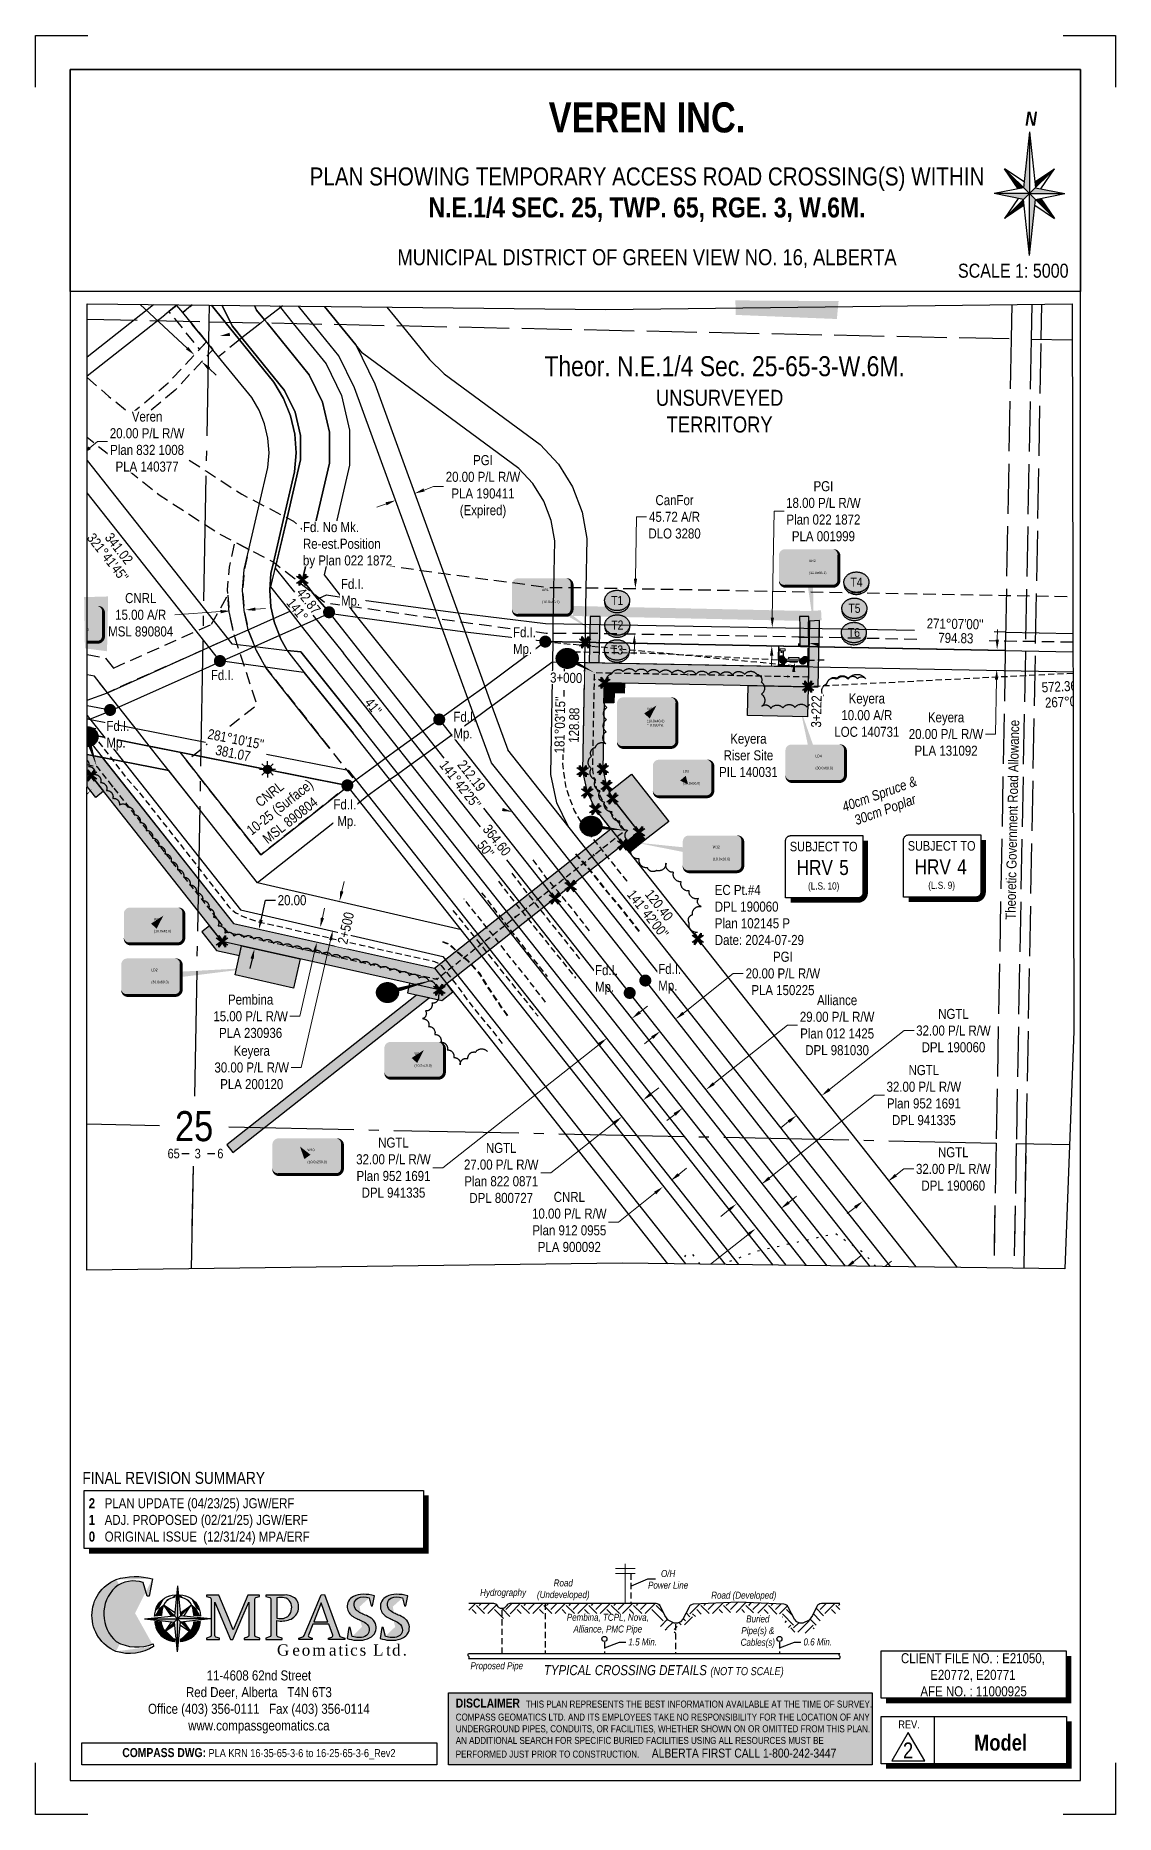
# Paper-space layout 'XING #11' of a CAD drawing. Extents: x -2321 to -1242, y 0 to 1778.
# The model-space entities are those that its viewports show. They can reach past a viewport. Long polylines and large blocks are cut down to what shows.
import ezdxf
from ezdxf.enums import TextEntityAlignment as Align

# ---------------------------------------------------------------- set-up
doc = ezdxf.new("R2018")
doc.units = 0
doc.header["$LTSCALE"] = 5
doc.header["$PDSIZE"] = 0.5
for name, pattern in [('0', [1, 1, 0]), ('foc-ACCESSROAD', [3.75, 2.5, -1.25]), ('foc-QUARTERLINE', [33, 25, -3, 2, -3]), ('foc-TIELINE', [1.875, 1.25, -0.625]), ('foc-UNSURVEYED', [12.5, 10, -2.5]), ('foc-WHEELTRACKS', [2, 0.4, -1.6]), ('UG_PIPE', [1.875, 1.25, -0.625])]:
    doc.linetypes.add(name, pattern=pattern)
doc.layers.get('Defpoints').update_dxf_attribs({"color": 9})
for name, color, linetype in [('10', 1, 'Continuous'), ('9', 3, 'Continuous'), ('AS-FENCE', 48, 'foc-FENCE'), ('AS-PIPE-UG', 44, 'UG_PIPE'), ('AS-ROADS', 254, 'Continuous'), ('AS-SYMBOL', 7, 'Continuous'), ('AS-UNDERLAY-H', 141, 'Continuous'), ('C-RW', 13, 'Continuous'), ('C-SYMBOL', 7, 'Continuous'), ('CG-BORDER', 2, 'Continuous'), ('CG-LOGO', 7, 'Continuous'), ('CG-NORTH', 7, 'Continuous'), ('CG-NOTES', 7, 'Continuous'), ('CTW', 7, 'Continuous'), ('F-AR', 190, 'foc-ACCESSROAD'), ('F-RW', 190, 'Continuous'), ('F-WS', 190, 'foc-ACCESSROAD'), ('F-WS-S', 8, 'Continuous'), ('L-BD', 7, 'Continuous'), ('L-MON', 1, 'Continuous'), ('L-MON-T', 1, 'Continuous'), ('L-QSEC', 8, 'foc-QUARTERLINE'), ('L-ROAD-T', 7, 'Continuous'), ('L-SECLBL', 7, 'Continuous'), ('L-TIE', 7, 'foc-TIELINE'), ('L-UNS-T', 3, 'Continuous'), ('L-USEC', 7, 'foc-UNSURVEYED'), ('P-BUFFER-H 100m', 191, 'Continuous'), ('P-CROSSINGS_2', 250, 'Continuous'), ('P-ELEVATION', 7, 'Continuous'), ('P-PROPOSED', 10, 'Continuous'), ('P-PROPOSED-H', 21, 'Continuous'), ('P-TEMP-BLOCKS', 250, 'Continuous'), ('P-TEMP-H', 41, 'Continuous'), ('P-TEMP_WORKSPACE', 46, 'Continuous'), ('P-TXT', 4, 'Continuous'), ('S-1', 1, 'Continuous'), ('S-2', 2, 'Continuous'), ('T-BUSH', 110, '0'), ('T-BUSH-T', 110, 'Continuous'), ('T-TIE', 201, 'foc-TIELINE'), ('T-WATER-P3', 160, 'foc-WHEELTRACKS')]:
    doc.layers.add(name, color=color, linetype=linetype)
for name, color, linetype, lineweight in [('AS-GENERAL', 48, 'Continuous', 18), ('C-RW-T', 13, 'Continuous', 9), ('F-AR-T', 190, 'Continuous', 9), ('F-RW-T', 190, 'Continuous', 9), ('F-WS-T', 190, 'Continuous', 9), ('T-TIE-T', 201, 'Continuous', 18)]:
    doc.layers.add(name, color=color, linetype=linetype, lineweight=lineweight)
doc.layers.add('AS-PIPE-AG', color=7, linetype='Continuous', true_color=0x7d00fa)
doc.layers.add('P-100m WELL BORE BUFFER', color=7, linetype='Continuous', true_color=0xf5ffd6)
doc.styles.add('100L', font='ARIALN.TTF', dxfattribs={"height": 11})
doc.styles.add('175L', font='ARIALN.TTF', dxfattribs={"height": 20})
doc.styles.add('80', font='ARIALN.TTF', dxfattribs={"height": 10})
doc.styles.add('80CG', font='ARIALN.TTF', dxfattribs={"height": 10})
doc.styles.add('80L', font='ARIALN.TTF', dxfattribs={"height": 10})
doc.styles.add('80LS', font='ARIALNI.TTF', dxfattribs={"height": 10})
doc.styles.add('Crossing', font='ARIALN.TTF', dxfattribs={"height": 10})
doc.styles.add('foc-LtypeFont', font='ARIALN.TTF', dxfattribs={"height": 7.35})
doc.styles.add('HRV', font='ARIALN.TTF', dxfattribs={"height": 3})
doc.styles.add('SIMPLEX', font='ARIALN.TTF')
doc.styles.get("Standard").update_dxf_attribs({"font": 'ARIALN.TTF'})
doc.linetypes.add('foc-FENCE', pattern='A,10,-1,["X",foc-LtypeFont,S=0.2,R=0,X=-0.625,Y=-0.75],-1.24', length=12.24)
doc.dimstyles.new('Compass 5 000', dxfattribs={"dimscale": 5, "dimtxt": 9, "dimasz": 2, "dimexe": 0.2, "dimexo": 0.0625, "dimgap": 0.5, "dimtad": 0, "dimtih": 1, "dimtoh": 1, "dimzin": 0, "dimdsep": 46, "dimtxsty": '80CG', "dimcen": 0.1, "dimse1": 1, "dimse2": 1, "dimclrd": 256, "dimclrt": 256, "dimaunit": 1, "dimadec": 4, "dimazin": 0, "dimtfac": 0.06, "dimtofl": 0, "dimtmove": 0, "dimatfit": 1, "dimfxl": 0.2, "dimtolj": 1, "dimtzin": 0, "dimlwd": -1, "dimarcsym": 0})

psp = doc.layouts.new('XING #11')

# ---------------------------------------------------------------- texts
at = {"style": '80L'}
for s, width, gutter_width, insert, char_height, attachment_point in [('\\pxqc;{\\fArial Narrow|b1|i0|c0|p34;\\H3.3333x;\\C14;VEREN INC.}\\P\\P{\\H2x;PLAN SHOWING TEMPORARY ACCESS ROAD CROSSING(S) WITHIN\\P\\fArial Narrow|b1|i0|c0|p34;\\H1.1111x;N.E.1/4 SEC. 25, TWP. 65, RGE. 3, W.6M.\\P}\\P{\\H0.22222x; \\P\\H8.0001x;MUNICIPAL DISTRICT OF GREEN VIEW NO. 16, ALBERTA}', 732.59, 45, (-2076.3, 1711.2), 9, 1), ('\\pxqr;SCALE 1: 5000', 109.905, 50, (-1288.6, 1550), 14, 3)]:
    psp.add_mtext_dynamic_manual_height_columns(s, width=width, gutter_width=gutter_width, heights=[0], dxfattribs=dict(at, insert=insert, char_height=char_height, attachment_point=attachment_point))
at = {"layer": 'CG-NOTES', "char_height": 10, "attachment_point": 5, "style": '80'}
for s, width, insert in [('CLIENT FILE NO. : E21050, E20772, E20771', 184.776, (-1384.2, 146.9)), ('AFE NO. : 11000925', 184.866, (-1383.5, 123))]:
    psp.add_mtext_dynamic_manual_height_columns(s, width=width, gutter_width=45, heights=[0], dxfattribs=dict(at, insert=insert))
at = {"layer": 'CG-NOTES', "attachment_point": 1, "style": '80'}
for s, insert, char_height, width in [('\\pxqc;11-4608 62nd Street\\PRed Deer, Alberta   T4N 6T3\\POffice (403) 356-0111   Fax (403) 356-0114\\Pwww.compassgeomatics.ca', (-2226.9, 143.9), 10, 257.83), ('\\pxqc;{\\fArial Narrow|b1|i0|c0|p34;\\H1.125x;\\C14;COMPASS DWG:} PLA KRN 16-35-65-3-6 to 16-25-65-3-6_Rev2', (-2273.2, 66.3), 8, 350.451)]:
    psp.add_mtext(s, dxfattribs=dict(at, insert=insert, char_height=char_height, width=width))

msp = doc.modelspace()

# ---------------------------------------------------------------- texts
at = {"layer": 'C-SYMBOL', "color": 3, "style": '175L'}
msp.add_text('Theor. N.E.1/4 Sec. 25-65-3-W.6M.', height=20, dxfattribs=at).set_placement((415695.712, 6057864.6), align=Align.BOTTOM_CENTER)
at = {"layer": 'F-AR-T', "insert": (415837.907, 6057531.754), "char_height": 10, "attachment_point": 5, "style": '80CG'}
msp.add_mtext('\\A1;Keyera\\P10.00 A/R\\PLOC 140731', dxfattribs=at)
at = {"layer": 'F-WS-T', "insert": (415719.511, 6057491.583), "char_height": 10, "attachment_point": 5, "style": '80CG'}
msp.add_mtext('\\A1;Keyera\\PRiser Site\\PPIL 140031', dxfattribs=at)
at = {"layer": 'F-WS-T', "insert": (415251.109, 6057439.771), "char_height": 10, "attachment_point": 5, "rotation": 38.271451, "style": '80CG'}
msp.add_mtext('\\A1;CNRL\\P10-25 (Surface)\\PMSL 890804', dxfattribs=at)
at = {"layer": 'L-BD'}
for s, height, rotation, p in [("321°41'45''", 10, 308.303907, (415079.124, 6057689.495)), ('341.02', 10, 308.303907, (415090.307, 6057698.327)), ('42.87', 10, 308.29368, (415279.835, 6057645.927)), ('141°', 10, 308.29368, (415268.651, 6057637.096)), ("41''", 10, 308.29368, (415344.489, 6057540.367)), ("281°10'15''", 9.99564, 348.82975, (415207.087, 6057507.843)), ('381.07', 9.9956, 348.82975, (415204.327, 6057493.869)), ("141°42'25''", 10, 308.29368, (415431.528, 6057462.456)), ('212.19', 10, 308.29368, (415442.712, 6057471.287)), ('364.60', 10, 308.29368, (415468.094, 6057406.862)), ("50''", 10, 308.29368, (415456.91, 6057398.031)), ("141°42'00''", 10, 308.29368, (415619.058, 6057333.047)), ('120.40', 10, 308.29368, (415630.242, 6057341.877))]:
    msp.add_text(s, height=height, rotation=rotation, dxfattribs=at).set_placement(p, align=Align.MIDDLE_CENTER)
at = {"layer": 'L-BD', "style": '80L'}
for s, height, rotation, p in [("271°07'00''", 9.99127, 358.883844, (415926.166, 6057623.067)), ('794.83', 9.9913, 358.883844, (415926.884, 6057608.847)), ('572.36 (Tie)', 9.99127, 2.8913, (416043.644, 6057559.868)), ("181°03'15''", 9.99564, 88.9458, (415530.998, 6057522.016)), ("267°06'30''", 9.99127, 2.8913, (416044.362, 6057545.648)), ('128.88', 9.9956, 88.9458, (415545.239, 6057521.754))]:
    msp.add_text(s, height=height, rotation=rotation, dxfattribs=at).set_placement(p, align=Align.MIDDLE)
at = {"layer": 'L-MON-T', "insert": (415183.074, 6057576.887), "char_height": 9.99564, "attachment_point": 1, "style": '80L'}
msp.add_mtext_dynamic_manual_height_columns('\\pxqr;Fd.I.', width=22.02483, gutter_width=49.956, heights=[0], dxfattribs=at)
at = {"layer": 'L-UNS-T', "color": 3, "insert": (415690.754, 6057835.557), "char_height": 16, "attachment_point": 5, "style": '80L'}
msp.add_mtext_dynamic_manual_height_columns('\\pxqc;UNSURVEYED TERRITORY', width=126.30343, gutter_width=47.459, heights=[0], dxfattribs=at)
at = {"layer": 'T-BUSH-T', "insert": (415848.729, 6057457.814), "char_height": 9.99564, "width": 96.18268, "attachment_point": 2, "rotation": 20, "style": '80LS'}
msp.add_mtext('40cm Spruce & 30cm Poplar ', dxfattribs=at)

# ---------------------------------------------------------------- blocks, each defined once
blk = doc.blocks.new('cg-north')
at = {"linetype": 'Continuous'}
for points in [[(-0.3, 62), (-6.2, 6), (-0.3, 0.1)], [(-25.2, 25), (-11.6, 4.9), (-6.2, 6)], [(24.6, 25), (5, 11.8), (5.6, 6)], [(-0.3, 0.1), (-35.5, 0.1), (-6.2, -5.8)], [(5.6, 6), (-0.3, 0.1), (34.9, 0.1)], [(5.6, -5.8), (-0.3, 0.1), (-0.3, -61.7)], [(-5.6, -11.5), (-6.2, -5.8), (-25.2, -24.8)], [(11, -4.7), (5.6, -5.8), (24.6, -24.8)]]:
    blk.add_hatch(color=14, dxfattribs=at).paths.add_polyline_path(points)
at = {"color": 14, "linetype": 'Continuous'}
for p, q in [((-0.3, 62), (-6.2, 6)), ((-0.3, 62), (-0.3, 0.1)), ((-0.3, 62), (5.6, 6)), ((-0.3, 0.1), (-25.2, 25)), ((-11.6, 4.9), (-25.2, 25)), ((-5.6, 11.8), (-25.2, 25)), ((-0.3, 0.1), (24.6, 25)), ((5, 11.8), (24.6, 25)), ((11, 4.9), (24.6, 25)), ((-6.2, 6), (-35.5, 0.1)), ((-0.3, 0.1), (-35.5, 0.1)), ((-6.2, -5.8), (-35.5, 0.1)), ((-0.3, 0.1), (-25.2, -24.8)), ((-0.3, 0.1), (24.6, -24.8)), ((-0.3, -61.7), (-0.3, 0.1)), ((-0.3, 0.1), (34.9, 0.1)), ((5.6, 6), (34.9, 0.1)), ((5.6, -5.8), (34.9, 0.1)), ((-11.6, -4.7), (-25.2, -24.8)), ((-5.6, -11.5), (-25.2, -24.8)), ((-0.3, -61.7), (-6.2, -5.8)), ((-0.3, -61.7), (5.6, -5.8)), ((5, -11.5), (24.6, -24.8)), ((10.9, -4.5), (11, -4.7)), ((11, -4.7), (24.6, -24.8))]:
    blk.add_line(p, q, dxfattribs=at)
at = {"color": 14, "linetype": 'Continuous', "insert": (-10.2, 82), "char_height": 14, "width": 22.782, "attachment_point": 1, "style": '80CG'}
blk.add_mtext('\\pxqc;{\\fArial Narrow|b1|i1|c0|p34;N}', dxfattribs=at)
blk = doc.blocks.new('*U233')
at = {"layer": 'Defpoints'}
for p, q in [((0, 1778), (52.2, 1778)), ((0, 1726.5), (0, 1778)), ((1027.2, 1778), (1079.5, 1778)), ((1079.5, 1778), (1079.5, 1726.5)), ((0, 0), (0, 51.5)), ((1079.5, 51.5), (1079.5, 0)), ((52.2, 0), (0, 0)), ((1079.5, 0), (1027.2, 0))]:
    blk.add_line(p, q, dxfattribs=at)
at = {"layer": 'S-1'}
for p, q in [((0, 1778), (0, 1778)), ((1079.5, 1778), (1079.5, 1778)), ((0, 0), (0, 0)), ((1079.5, 0), (1079.5, 0))]:
    blk.add_line(p, q, dxfattribs=at)
at = {"layer": 'S-2'}
blk.add_lwpolyline([(34.7, 34), (1044.7, 34), (1044.7, 1744), (34.7, 1744)], close=True, dxfattribs=at)
at = {"style": '80', "flags": 1}
blk.add_attdef('PAGENUMBER', (52.2, 51.5), '', height=10, rotation=90, dxfattribs=at)
blk = doc.blocks.new('c_logo')
h = blk.add_hatch(color=256)
edge = h.paths.add_edge_path()
edge.add_arc((-141.8, -18.9), 63, 74.1661, 107.5113, ccw=False)
edge.add_line((-124.6, 41.7), (-127.8, 24.4))
edge.add_line((-127.8, 24.4), (-129.9, 24.3))
edge.add_line((-129.9, 24.3), (-133.7, 38))
edge.add_arc((-143.5, 10.5), 29.1, 70.3832, 129.1598)
edge.add_arc((-136.2, 6.6), 36.9, 134.0613, 228.3206)
edge.add_arc((-139.8, 16.8), 43.2, 241.0325, 291.7344)
edge.add_line((-123.8, -23.3), (-123.3, -25.7))
edge.add_arc((-147.3, 10.4), 43.4, 251.5179, 303.5841, ccw=False)
edge.add_arc((-146.1, 5.2), 38.8, 112.1026, 247.4698, ccw=False)
h = blk.add_hatch(color=256)
edge = h.paths.add_edge_path()
edge.add_arc((-89, 1.8), 33.4, 166.6682, 175.6601, ccw=False)
edge.add_arc((-102.3, 5.6), 19.6, 121.6531, 168.6953, ccw=False)
edge.add_arc((-99.6, 0.9), 25, 95.0736, 121.1383, ccw=False)
edge.add_line((-101.8, 25.8), (-102.1, 23.3))
edge.add_arc((-99.9, 6.4), 17.1, 97.444, 127.0912)
edge.add_arc((-98.7, 8.4), 16.4, 134.7148, 171.0442)
edge.add_arc((-73.8, 3.2), 41.8, 169.3159, 177.5034)
edge.add_line((-115.5, 5), (-122.3, 4.3))
at = {"linetype": 'Continuous'}
for points in [[(-99.4, 34.7), (-102.5, 4.9), (-99.4, 1.7)], [(-99.4, 1.7), (-132.4, 1.7), (-102.5, -1.4)], [(-112.7, 15), (-105.6, 4.5), (-102.5, 4.9)], [(-96.3, 4.9), (-99.4, 1.7), (-66.4, 1.7)], [(-96.3, -1.4), (-99.4, 1.7), (-99.4, -31.3)], [(-86.1, 15), (-96.6, 7.9), (-96.3, 4.9)], [(-102.2, -4.5), (-102.5, -1.4), (-112.7, -11.6)], [(-93.2, -1.1), (-96.3, -1.4), (-86.1, -11.6)]]:
    blk.add_hatch(color=14, dxfattribs=at).paths.add_polyline_path(points)
h = blk.add_hatch(color=256)
edge = h.paths.add_edge_path()
edge.add_arc((-99.1, 0.9), 25, 58.8617, 85.0803, ccw=False)
edge.add_arc((-96.4, 5.6), 19.6, 11.3047, 58.3469, ccw=False)
edge.add_arc((-109.7, 1.8), 33.4, 4.3278, 13.3318, ccw=False)
edge.add_line((-76.4, 4.3), (-83.2, 5))
edge.add_arc((-124.9, 3.2), 41.8, 2.487, 10.6841)
edge.add_arc((-100.1, 8.4), 16.4, 8.9558, 45.2852)
edge.add_arc((-98.8, 6.4), 17.1, 52.9088, 82.7833)
edge.add_line((-96.7, 23.3), (-97, 25.8))
h = blk.add_hatch(color=256)
edge = h.paths.add_edge_path()
edge.add_line((-48.6, 2.5), (-58.3, 25.6))
edge.add_line((-58.3, 25.6), (-70.6, 25.6))
edge.add_line((-70.6, 25.6), (-70.6, 24.2))
edge.add_line((-70.6, 24.2), (-66.8, 23))
edge.add_arc((-67.2, 21.6), 1.5, 0, 72.6157, ccw=False)
edge.add_line((-65.7, 21.6), (-65.7, 2.5))
edge.add_line((-65.7, 2.5), (-65.7, -14.9))
edge.add_arc((-67.2, -14.9), 1.5, -73.424, 0, ccw=False)
edge.add_line((-66.8, -16.3), (-70.5, -17.4))
edge.add_line((-70.5, -17.4), (-70.5, -18.9))
edge.add_line((-70.5, -18.9), (-57.6, -18.9))
edge.add_line((-57.6, -18.9), (-57.6, -17.5))
edge.add_line((-57.6, -17.5), (-61.1, -16.4))
edge.add_arc((-60.6, -15), 1.5, 180, 252.4646, ccw=False)
edge.add_line((-62.1, -15), (-62.1, 2.5))
edge.add_line((-62.1, 2.5), (-62.1, 18.4))
edge.add_line((-62.1, 18.4), (-46.4, -18.9))
edge.add_line((-46.4, -18.9), (-44.1, -18.9))
edge.add_line((-44.1, -18.9), (-35, 2.5))
edge.add_line((-35, 2.5), (-28.3, 18.3))
edge.add_line((-28.3, 18.3), (-28.3, 2.5))
edge.add_line((-28.3, 2.5), (-28.3, -15))
edge.add_arc((-29.8, -15), 1.5, -73.424, 0, ccw=False)
edge.add_line((-29.4, -16.4), (-32.7, -17.4))
edge.add_line((-32.7, -17.4), (-32.7, -18.9))
edge.add_line((-32.7, -18.9), (-17.3, -18.9))
edge.add_line((-17.3, -18.9), (-17.3, -17.5))
edge.add_line((-17.3, -17.5), (-21, -16.3))
edge.add_arc((-20.5, -14.9), 1.5, 180, 252.4646, ccw=False)
edge.add_line((-22, -14.9), (-22, 2.5))
edge.add_line((-22, 2.5), (-22, 21.7))
edge.add_arc((-20.5, 21.7), 1.5, 107.3843, 180, ccw=False)
edge.add_line((-21, 23.1), (-17.4, 24.2))
edge.add_line((-17.4, 24.2), (-17.4, 25.6))
edge.add_line((-17.4, 25.6), (-29.1, 25.6))
edge.add_line((-29.1, 25.6), (-38.8, 2.5))
edge.add_line((-38.8, 2.5), (-43.7, -9.1))
edge.add_line((-43.7, -9.1), (-48.6, 2.5))
h = blk.add_hatch(color=256)
h.paths.add_polyline_path([(7.6, 25.6), (-11.1, 25.6), (-11.1, 24.2), (-7.3, 23, -0.326805), (-6.3, 21.6), (-6.3, -14.9, -0.331803), (-7.4, -16.3), (-11.1, -17.4), (-11.1, -18.9), (5.3, -18.9), (5.3, -17.5), (1, -16.2, -0.327162), (0, -14.7), (0, 0, 0.135693), (12.6, 1, 0.518306), (18.8, 21.8, 0.201798)])
h.paths.add_polyline_path([(0, 22.9, -0.05909), (7.3, 22.8, -0.236459), (13.3, 18.7, -0.297964), (11.9, 5.1, -0.269959), (0.5, 2.5, -0.011455), (0, 2.6)], flags=16)
h = blk.add_hatch(color=256)
h.paths.add_polyline_path([(47.4, 26.1), (44.1, 25.8), (34.4, 2.5), (27.1, -15, -0.225541), (25.7, -16.2), (21.8, -17.4), (21.8, -18.9), (34.7, -18.9), (35.3, -18.9), (35.3, -17.5), (32.4, -16.6, -0.43446), (31.4, -14.6), (35.8, -3.6), (51.8, -3.6), (55.7, -14.5, -0.430441), (54.7, -16.5), (51.5, -17.4), (51.5, -18.9), (67.8, -18.9), (67.8, -17.5), (63.9, -16.3, -0.232291), (62.4, -14.9), (56.1, 2.5)])
h.paths.add_polyline_path([(44.1, 17.7), (49.6, 2.5), (50.9, -1.1), (36.8, -1.1), (38.2, 2.5)], flags=16)
h = blk.add_hatch(color=256)
edge = h.paths.add_edge_path()
edge.add_arc((103.3, 50.8), 54.1, 243.1997, 248.1345)
edge.add_arc((69.9, -30.2), 33.5, 55.7647, 66.7239, ccw=False)
edge.add_arc((84.5, -9), 7.7, -65.6478, 57.1428, ccw=False)
edge.add_arc((81.8, 0.7), 17.7, 248.3428, 289.4425, ccw=False)
edge.add_line((75.3, -15.8), (73.1, -6.7))
edge.add_line((73.1, -6.7), (71.7, -6.9))
edge.add_line((71.7, -6.9), (70.1, -17.8))
edge.add_arc((81.2, 14.2), 33.9, 250.8905, 281.4155)
edge.add_arc((84.6, -3.1), 16.2, 281.7683, 321.9948)
edge.add_arc((87.3, -7), 11.8, 328.8789, 398.35)
edge.add_arc((79.7, -17.6), 24.7, 46.7096, 54.4302)
edge.add_arc((79.7, -17.6), 24.7, 54.4302, 70.3091)
edge.add_arc((139.4, 119.6), 125, 243.6166, 245.7228, ccw=False)
edge.add_arc((89.5, 20.6), 14.2, 223.2297, 246.3738, ccw=False)
edge.add_arc((84.7, 16.1), 7.62, 121.2723, 223.353, ccw=False)
edge.add_arc((86.6, 7.5), 16.2, 69.6826, 111.1397, ccw=False)
edge.add_line((92.2, 22.7), (94.3, 14.7))
edge.add_line((94.3, 14.7), (95.6, 14.9))
edge.add_line((95.6, 14.9), (97.6, 24.9))
edge.add_arc((87.2, -14.4), 40.7, 75.2956, 91.6843)
edge.add_arc((86, 5.6), 20.7, 89.7518, 117.221)
edge.add_arc((80.5, 14.4), 10.4, 112.8657, 186.9967)
edge.add_arc((81.9, 14.2), 11.8, 185.0082, 240.0685)
edge.add_arc((103.3, 50.8), 54.1, 239.829, 243.1997)
h = blk.add_hatch(color=256)
edge = h.paths.add_edge_path()
edge.add_arc((136.5, 50.8), 54.1, 243.1997, 248.1345)
edge.add_arc((103.1, -30.2), 33.5, 55.7647, 66.7239, ccw=False)
edge.add_arc((117.7, -9), 7.7, -65.6478, 57.1428, ccw=False)
edge.add_arc((115, 0.7), 17.7, 248.3428, 289.4425, ccw=False)
edge.add_line((108.5, -15.8), (106.3, -6.7))
edge.add_line((106.3, -6.7), (104.8, -6.9))
edge.add_line((104.8, -6.9), (103.3, -17.8))
edge.add_arc((114.4, 14.2), 33.9, 250.8905, 281.4155)
edge.add_arc((117.8, -3.1), 16.2, 281.7683, 321.9948)
edge.add_arc((120.5, -7), 11.8, 328.8789, 398.35)
edge.add_arc((112.8, -17.6), 24.7, 46.7096, 54.4302)
edge.add_arc((112.8, -17.6), 24.7, 54.4302, 70.3091)
edge.add_arc((172.5, 119.6), 125, 243.6166, 245.7228, ccw=False)
edge.add_arc((122.7, 20.6), 14.2, 223.2297, 246.3738, ccw=False)
edge.add_arc((117.9, 16.1), 7.62, 121.2723, 223.353, ccw=False)
edge.add_arc((119.8, 7.5), 16.2, 69.6826, 111.1397, ccw=False)
edge.add_line((125.4, 22.7), (127.5, 14.7))
edge.add_line((127.5, 14.7), (128.8, 14.9))
edge.add_line((128.8, 14.9), (130.8, 24.9))
edge.add_arc((120.4, -14.4), 40.7, 75.2956, 91.6843)
edge.add_arc((119.2, 5.6), 20.7, 89.7518, 117.221)
edge.add_arc((113.7, 14.4), 10.4, 112.8657, 186.9967)
edge.add_arc((115.1, 14.2), 11.8, 185.0082, 240.0685)
edge.add_arc((136.5, 50.8), 54.1, 239.829, 243.1997)
h = blk.add_hatch(color=256)
edge = h.paths.add_edge_path()
edge.add_arc((-89, 3), 33.4, 186.7164, 193.3318)
edge.add_arc((-102.3, -0.8), 19.6, 191.3047, 238.3469)
edge.add_arc((-99.6, 3.9), 25, 238.8617, 264.5936)
edge.add_line((-102, -21), (-102.2, -18.5))
edge.add_arc((-99.9, -1.6), 17.1, 232.9088, 262.0641, ccw=False)
edge.add_arc((-98.7, -3.6), 16.4, 188.9558, 225.2852, ccw=False)
edge.add_arc((-73.8, 1.6), 41.8, 184.3813, 190.6841, ccw=False)
edge.add_line((-115.5, -1.6), (-122.2, -0.9))
h = blk.add_hatch(color=256)
edge = h.paths.add_edge_path()
edge.add_arc((-124.9, 1.6), 41.8, 349.3159, 355.6284, ccw=False)
edge.add_arc((-100.1, -3.6), 16.4, 314.7148, 351.0442, ccw=False)
edge.add_arc((-98.8, -1.6), 17.1, 277.7082, 307.0912, ccw=False)
edge.add_line((-96.5, -18.5), (-96.8, -21))
edge.add_arc((-99.1, 3.9), 25, 275.2524, 301.1383)
edge.add_arc((-96.4, -0.8), 19.6, 301.6531, 348.6953)
edge.add_arc((-109.7, 3), 33.4, 346.6682, 353.2958)
edge.add_line((-76.6, -0.9), (-83.3, -1.6))
at = {"color": 14, "linetype": 'Continuous'}
for p, q in [((-99.4, 34.7), (-102.5, 4.9)), ((-99.4, 34.7), (-99.4, 1.7)), ((-99.4, 34.7), (-96.3, 4.9)), ((-132.4, 1.7), (-102.5, 4.9)), ((-132.4, 1.7), (-102.5, -1.4)), ((-132.4, 1.7), (-99.4, 1.7)), ((-99.4, 1.7), (-112.7, 15)), ((-105.6, 4.5), (-112.7, 15)), ((-102.2, 7.9), (-112.7, 15)), ((-99.4, 1.7), (-112.7, -11.6)), ((-99.4, 1.7), (-86.1, 15)), ((-66.4, 1.7), (-99.4, 1.7)), ((-99.4, 1.7), (-86.1, -11.6)), ((-99.4, -31.3), (-99.4, 1.7)), ((-96.6, 7.9), (-86.1, 15)), ((-66.4, 1.7), (-96.3, 4.9)), ((-66.4, 1.7), (-96.3, -1.4)), ((-93.2, 4.5), (-86.1, 15)), ((-105.6, -1.1), (-112.7, -11.6)), ((-102.2, -4.5), (-112.7, -11.6)), ((-99.4, -31.3), (-102.5, -1.4)), ((-99.4, -31.3), (-96.3, -1.4)), ((-96.6, -4.5), (-86.1, -11.6)), ((-93.2, -1.1), (-86.1, -11.6))]:
    blk.add_line(p, q, dxfattribs=at)
at = {"flags": 128}
for points in [[(-160.8, 41.1, -0.146532), (-124.6, 41.7), (-127.8, 24.4), (-129.9, 24.3), (-133.7, 38, 0.262236), (-161.9, 33.1, 0.436158), (-160.8, -21, 0.22491), (-123.8, -23.3), (-123.3, -25.7, -0.231173), (-161, -30.7, -0.670499)], [(-122.3, 4.3, -0.039254), (-121.5, 9.5, -0.208192), (-112.6, 22.3, -0.114221), (-101.8, 25.8), (-102.1, 23.3, 0.130087), (-110.2, 20, 0.159858), (-114.8, 10.9, 0.03574), (-115.5, 5)], [(-97, 25.8, -0.114902), (-86.2, 22.3, -0.208192), (-77.2, 9.5, -0.039307), (-76.4, 4.3), (-83.2, 5, 0.035782), (-83.9, 10.9, 0.159858), (-88.5, 20, 0.131095), (-96.7, 23.3)], [(-48.6, 2.5), (-58.3, 25.6), (-70.6, 25.6), (-70.6, 24.2), (-66.8, 23, -0.327892), (-65.7, 21.6), (-65.7, 2.5), (-65.7, -14.9, -0.331803), (-66.8, -16.3), (-70.5, -17.4), (-70.5, -18.9), (-57.6, -18.9), (-57.6, -17.5), (-61.1, -16.4, -0.327162), (-62.1, -15), (-62.1, 2.5), (-62.1, 18.4), (-46.4, -18.9), (-44.1, -18.9), (-35, 2.5), (-28.3, 18.3), (-28.3, 2.5), (-28.3, -15, -0.331803), (-29.4, -16.4), (-32.7, -17.4), (-32.7, -18.9), (-17.3, -18.9), (-17.3, -17.5), (-21, -16.3, -0.327162), (-22, -14.9), (-22, 2.5), (-22, 21.7, -0.327892), (-21, 23.1), (-17.4, 24.2), (-17.4, 25.6), (-29.1, 25.6), (-38.8, 2.5), (-43.7, -9.1)], [(78.9, 2.5, 0.021535), (83.1, 0.5, -0.047855), (88.7, -2.5, -0.593701), (87.7, -16, -0.181278), (75.3, -15.8), (73.1, -6.7), (71.7, -6.9), (70.1, -17.8, 0.133984), (87.9, -19, 0.177346), (97.4, -13.1, 0.312763), (96.6, 0.4, 0.0337), (94, 2.5, 0.069396), (88, 5.6, -0.00919), (83.8, 7.6, -0.10133), (79.2, 10.9, -0.477408), (80.8, 22.6, -0.18289), (92.2, 22.7), (94.3, 14.7), (95.6, 14.9), (97.6, 24.9, 0.071631), (86.1, 26.3, 0.120434), (76.5, 24, 0.335231), (70.2, 13.1, 0.244978), (76.1, 4, 0.014709)], [(112.1, 2.5, 0.021535), (116.3, 0.5, -0.047855), (121.9, -2.5, -0.593701), (120.9, -16, -0.181278), (108.5, -15.8), (106.3, -6.7), (104.8, -6.9), (103.3, -17.8, 0.133984), (121.1, -19, 0.177346), (130.6, -13.1, 0.312763), (129.8, 0.4, 0.0337), (127.2, 2.5, 0.069396), (121.2, 5.6, -0.00919), (117, 7.6, -0.10133), (112.4, 10.9, -0.477408), (113.9, 22.6, -0.18289), (125.4, 22.7), (127.5, 14.7), (128.8, 14.9), (130.8, 24.9, 0.071631), (119.2, 26.3, 0.120434), (109.7, 24, 0.335231), (103.4, 13.1, 0.244978), (109.3, 4, 0.014709)], [(-122.2, -0.9, 0.028873), (-121.5, -4.7, 0.208192), (-112.6, -17.5, 0.11275), (-102, -21), (-102.2, -18.5, -0.127905), (-110.2, -15.2, -0.159858), (-114.8, -6.1, -0.027508), (-115.5, -1.6)], [(-83.3, -1.6, -0.02755), (-83.9, -6.1, -0.159858), (-88.5, -15.2, -0.128915), (-96.5, -18.5), (-96.8, -21, 0.113431), (-86.2, -17.5, 0.208192), (-77.2, -4.7, 0.028926), (-76.6, -0.9)]]:
    blk.add_lwpolyline(points, format="xyb", close=True, dxfattribs=at)
for points in [[(-11.1, -18.9), (5.3, -18.9), (5.3, -17.5), (1, -16.2, -0.327162), (0, -14.7), (0, 0, 0.135693), (12.6, 1, 0.518306), (18.8, 21.8, 0.201798), (7.6, 25.6), (-11.1, 25.6), (-11.1, 24.2), (-7.3, 23, -0.326805), (-6.3, 21.6), (-6.3, -14.9, -0.331803), (-7.4, -16.3), (-11.1, -17.4), (-11.1, -18.9), (1.8, -18.9)], [(0.5, 2.5, 0.269959), (11.9, 5.1, 0.297964), (13.3, 18.7, 0.236459), (7.3, 22.8, 0.05909), (0, 22.9), (0, 2.6, 0.011455), (0.5, 2.5, 0.011455)], [(34.7, -18.9), (21.8, -18.9), (21.8, -17.4), (25.7, -16.2, 0.225541), (27.1, -15), (34.4, 2.5), (44.1, 25.8), (47.4, 26.1), (56.1, 2.5), (62.4, -14.9, 0.232291), (63.9, -16.3), (67.8, -17.5), (67.8, -18.9), (51.5, -18.9), (51.5, -17.4), (54.7, -16.5, 0.430441), (55.7, -14.5), (51.8, -3.6), (35.8, -3.6), (31.4, -14.6, 0.43446), (32.4, -16.6), (35.3, -17.5), (35.3, -18.9), (21.8, -18.9)]]:
    blk.add_lwpolyline(points, format="xyb", dxfattribs=at)
blk.add_lwpolyline([(50.9, -1.1), (49.6, 2.5), (44.1, 17.7), (38.2, 2.5), (36.8, -1.1)], close=True, dxfattribs=at)
at = {"insert": (0, -23.7), "char_height": 11.25, "width": 132.416, "attachment_point": 1, "style": '80CG'}
blk.add_mtext('{\\fBook Antiqua|b0|i0|c0|p18;\\T1.25;Geomatics Ltd.}', dxfattribs=at)
blk = doc.blocks.new('*U234')
at = {"layer": 'CG-NOTES'}
h = blk.add_hatch(dxfattribs=at)
h.set_pattern_fill('EARTH', color=256, scale=2.5, angle=45)
h.set_pattern_definition([(45, (-342.701, 88.198), (2e-15, 22.45064), [15.875, -15.875]), (45, (-346.91, 92.408), (2e-15, 22.45064), [15.875, -15.875]), (45, (-351.12, 96.617), (2e-15, 22.45064), [15.875, -15.875]), (135, (-351.12, 99.424), (-22.45064, 2e-15), [15.875, -15.875]), (135, (-346.91, 103.633), (-22.45064, 2e-15), [15.875, -15.875]), (135, (-342.701, 107.843), (-22.45064, 2e-15), [15.875, -15.875])])
edge = h.paths.add_edge_path()
edge.add_line((15.1, 1.3), (15.1, 3.7))
edge.add_line((15.1, 3.7), (22.6, 3.7))
edge.add_line((22.6, 3.7), (22.6, -1.3))
edge.add_line((22.6, -1.3), (25.5, -1.3))
edge.add_line((25.5, -1.3), (25.5, 7.1))
edge.add_line((25.5, 7.1), (34.7, 7.1))
edge.add_line((34.7, 7.1), (34.7, 1.6))
edge.add_line((34.7, 1.6), (35.1, 1.8))
edge.add_line((35.1, 1.8), (39.6, 7.4))
edge.add_line((39.6, 7.4), (45, 17.7))
edge.add_line((45, 17.7), (87, 19.7))
edge.add_line((87, 19.7), (129, 17.7))
edge.add_line((129, 17.7), (134.5, 7.4))
edge.add_line((134.5, 7.4), (139, 1.8))
edge.add_line((139, 1.8), (146, -1.3))
edge.add_line((146, -1.3), (153.7, -1.3))
edge.add_line((153.7, -1.3), (164.1, 3.9))
edge.add_line((164.1, 3.9), (169.5, 11.1))
edge.add_line((169.5, 11.1), (172.9, 18.3))
edge.add_line((172.9, 18.3), (188, 18.3))
edge.add_line((188, 18.3), (188, 28.3))
edge.add_line((188, 28.3), (169.7, 28.3))
edge.add_arc((169.7, 23.3), 5, 90, 154.7868)
edge.add_line((165.2, 25.5), (160.9, 16.3))
edge.add_line((160.9, 16.3), (157.5, 11.8))
edge.add_line((157.5, 11.8), (151.3, 8.7))
edge.add_line((151.3, 8.7), (148.2, 8.7))
edge.add_line((148.2, 8.7), (145.3, 10))
edge.add_line((145.3, 10), (142.9, 12.9))
edge.add_line((142.9, 12.9), (136.5, 24.9))
edge.add_arc((132.1, 22.6), 5, 27.9925, 87.3009)
edge.add_line((132.3, 27.6), (87, 29.7))
edge.add_line((87, 29.7), (41.7, 27.6))
edge.add_arc((42, 22.6), 5, 92.6991, 152.0075)
edge.add_line((37.6, 24.9), (31.2, 12.9))
edge.add_line((31.2, 12.9), (28.8, 10))
edge.add_line((28.8, 10), (25.9, 8.7))
edge.add_line((25.9, 8.7), (22.7, 8.7))
edge.add_line((22.7, 8.7), (16.6, 11.8))
edge.add_line((16.6, 11.8), (13.2, 16.3))
edge.add_line((13.2, 16.3), (8.9, 25.5))
edge.add_arc((4.4, 23.3), 5, 25.2132, 90)
edge.add_line((4.4, 28.3), (-141.6, 28.3))
edge.add_arc((-141.6, 24.3), 4, 90, 153.6122)
edge.add_arc((-149.7, 28.3), 5, 206.3878, 333.6122, ccw=False)
edge.add_arc((-157.8, 24.3), 4, 26.3878, 90)
edge.add_line((-157.8, 28.3), (-182.8, 28.3))
edge.add_line((-182.8, 28.3), (-182.8, 18.3))
edge.add_line((-182.8, 18.3), (-160.9, 18.3))
edge.add_arc((-149.7, 28.3), 15, 221.8103, 318.1897)
edge.add_line((-138.5, 18.3), (1.2, 18.3))
edge.add_line((1.2, 18.3), (4.6, 11.1))
edge.add_line((4.6, 11.1), (10, 3.9))
edge.add_line((10, 3.9), (15.1, 1.3))
at = {"flags": 128}
for points in [[(-183, -26.7, 0.098196), (-182.5, -25.8, 0.115025), (-182.5, -25, 0.189102), (-183, -24.2, -0.189102), (-183.5, -23.3, -0.115025), (-183.4, -22.5, -0.098196), (-183, -21.7)], [(188, -26.7, 0.098196), (188.4, -25.8, 0.115025), (188.5, -25, 0.189102), (188, -24.2, -0.189102), (187.5, -23.3, -0.115025), (187.5, -22.5, -0.098196), (188, -21.7)]]:
    blk.add_lwpolyline(points, format="xyb", dxfattribs=at)
at = {"layer": 'CG-NOTES', "const_width": 1, "flags": 128}
for points in [[(-36.3, 63.3), (-16.3, 63.3)], [(-36.3, 58.3), (-16.3, 58.3)], [(-26.3, 28.3), (-26.3, 68.3)]]:
    blk.add_lwpolyline(points, dxfattribs=at)
at = {"layer": 'CG-NOTES', "flags": 128}
for points in [[(-20.2, 46.1), (-3.9, 53.2), (4, 53.2)], [(-47.2, -16), (-32.1, -10.3), (-25.7, -10.3)], [(127.8, -16), (143, -10.3), (149.3, -10.3)], [(-183, -21.7), (188, -21.7)], [(-183, -26.7), (188, -26.7)]]:
    blk.add_lwpolyline(points, dxfattribs=at)
blk.add_lwpolyline([(188, 28.3), (169.7, 28.3, 0.290464), (165.2, 25.5), (160.9, 16.3), (157.5, 11.8), (151.3, 8.7), (148.2, 8.7), (145.3, 10), (142.9, 12.9), (136.5, 24.9, 0.264717), (132.3, 27.6), (87, 29.7), (41.7, 27.6, 0.264717), (37.6, 24.9), (31.2, 12.9), (28.8, 10), (25.9, 8.7), (22.7, 8.7), (16.6, 11.8), (13.2, 16.3), (8.9, 25.5, 0.290464), (4.4, 28.3), (-141.6, 28.3, 0.284915), (-145.2, 26.1, -0.620174), (-154.2, 26.1, 0.284915), (-157.8, 28.3), (-182.8, 28.3)], format="xyb", dxfattribs=at)
at = {"layer": 'CG-NOTES'}
for centre in [(-47.2, -7), (127.8, -7)]:
    blk.add_circle(centre, 2.5, dxfattribs=at)
at = {"layer": 'T-TIE'}
for p, q in [((-20.8, 58.3), (-20.8, 28.3)), ((-149.8, 22), (-149.8, -21.7)), ((-106.5, 28.3), (-106.5, -21.7)), ((23.9, 7.9), (23.9, -21.7)), ((-47.2, -10.3), (-47.2, -21.7)), ((127.8, -10.3), (127.8, -21.7))]:
    blk.add_line(p, q, dxfattribs=at)
at = {"layer": 'CG-NOTES', "attachment_point": 1}
for s, width, gutter_width, insert, char_height, style in [('\\pxqc;{\\fArial Narrow|b0|i1|c0|p34;O/H\\PPower Line}', 39.983, 47.5, (-3.5, 61.9), 7, '80'), ('\\pxqc;{\\fArial Narrow|b0|i1|c0|p34;Hydrography}', 46.463, 47.5, (-171.7, 43), 7, '80'), ('\\pxqc;{\\fArial Narrow|b0|i1|c0|p34;Road\\P(Undeveloped)}', 52.202, 47.5, (-114.4, 52.5), 7, '80'), ('\\pxqc;{\\fArial Narrow|b0|i1|c0|p34;Road (Developed)}', 81.474, 47.5, (51.4, 40.2), 7, '80'), ('\\pxqc;{\\fArial Narrow|b0|i1|c0|p34;Pembina, TCPL, Nova,\\PAlliance, PMC Pipe}', 81.267, 47.5, (-84.4, 18.1), 7, '80'), ('\\pxqc;{\\fArial Narrow|b0|i1|c0|p34;Buried Pipe(s) &\\PCables(s)}', 40.55, 47.5, (85.9, 16.5), 7, '80'), ('\\pxqc;{\\fArial Narrow|b0|i1|c0|p34;1.5 Min.}', 27.803, 47.5, (-22.8, -6.5), 7, '80'), ('\\pxqc;{\\fArial Narrow|b0|i1|c0|p34;0.6 Min.}', 27.803, 47.5, (152.2, -6.5), 7, '80'), ('\\pxqc;{\\fArial Narrow|b0|i1|c0|p34;Proposed Pipe}', 52.475, 47.5, (-181, -30.3), 7, '80'), ('\\pxqc;{\\fArial Narrow|b0|i1|c0|p34;\\H0.90909x;TYPICAL CROSSING DETAILS\\H1.1x; \\H0.72727x;(NOT TO SCALE)}', 241.785, 55, (-108.7, -33.2), 11, '100L')]:
    blk.add_mtext_dynamic_manual_height_columns(s, width=width, gutter_width=gutter_width, heights=[0], dxfattribs=dict(at, insert=insert, char_height=char_height, style=style))
blk = doc.blocks.new('*U32')
at = {"layer": 'CG-NOTES'}
for p, q in [((-339.4, 0), (0, 0)), ((-339.4, -22.4), (-339.4, 0)), ((0, 0), (0, -22.4)), ((-339.4, -58.2), (-339.4, -22.4)), ((0, -22.4), (0, -58.2)), ((0, -58.2), (-339.4, -58.2))]:
    blk.add_line(p, q, dxfattribs=at)
at = {"layer": 'CG-NOTES', "const_width": 5, "flags": 128}
for points in [[(2.5, -22.5), (2.5, -5)], [(2.5, -22.5), (2.5, -60.7), (-334.4, -60.7)]]:
    blk.add_lwpolyline(points, dxfattribs=at)
at = {"insert": (-341.1, 18.5), "char_height": 12, "attachment_point": 1, "style": '80L'}
blk.add_mtext_dynamic_manual_height_columns('{\\C14;FINAL REVISION SUMMARY}', width=182.551, gutter_width=45, heights=[0], dxfattribs=at)
blk = doc.blocks.new('*U313')
at = {"layer": 'CG-NOTES'}
blk.add_blockref('*U32', (339.4, 58.2), dxfattribs=at)
at = {"layer": 'CG-NOTES', "insert": (4.6, 4), "char_height": 10, "attachment_point": 7, "style": '80'}
blk.add_mtext_dynamic_manual_height_columns('{\\fArial Narrow|b1|i0|c0|p34;\\C14;2   }PLAN UPDATE (04/23/25) JGW/ERF {\\fArial Narrow|b1|i0|c0|p34;\\C14;\\P1   }ADJ. PROPOSED{\\fArial Narrow|b1|i0|c0|p34;\\C14; }(02/21/25) JGW/ERF{\\fArial Narrow|b1|i0|c0|p34;\\C14; \\P0}   ORIGINAL ISSUE  (12/31/24) MPA/ERF ', width=331.161, gutter_width=45, heights=[0], dxfattribs=at)
blk = doc.blocks.new('blk_rev_page')
blk.add_line((-56.6, 26), (-56.6, -21.3))
at = {"color": 5, "flags": 128}
blk.add_lwpolyline([(-82.4, 10.1), (-98.9, -18.5), (-65.9, -18.5)], close=True, dxfattribs=at)
at = {"layer": 'CG-NOTES', "flags": 128}
blk.add_lwpolyline([(-109.5, -21.3), (-109.5, 26), (75.9, 26), (75.9, -21.3)], close=True, dxfattribs=at)
at = {"layer": 'CG-NOTES', "const_width": 5, "flags": 128}
blk.add_lwpolyline([(78.4, 21), (78.4, -23.8), (-104.5, -23.8)], dxfattribs=at)
at = {"attachment_point": 1}
for s, width, insert, char_height, style in [('\\pxqc;REV.', 28.288, (-95.7, 22), 8, '80L'), ('\\pxqc;{\\C14;2}', 24.893, (-95, 0), 16, '80')]:
    blk.add_mtext_dynamic_manual_height_columns(s, width=width, gutter_width=45, heights=[0], dxfattribs=dict(at, insert=insert, char_height=char_height, style=style))
at = {"layer": 'CG-NOTES', "linetype": 'Continuous', "insert": (9.9, -0.2), "char_height": 16, "attachment_point": 5, "style": '80CG'}
blk.add_mtext('\\pxqc;{\\fArial Narrow|b1|i0|c0|p34;\\C14;Model}', dxfattribs=at)
blk = doc.blocks.new('DISCLAIMER2021')
at = {"layer": 'CG-NOTES'}
h = blk.add_hatch(color=254, dxfattribs=at)
h.dxf.hatch_style = 1
h.paths.add_polyline_path([(0, 0), (423.6, 0), (423.6, -72), (0, -72)])
blk.add_lwpolyline([(0, 0), (423.6, 0), (423.6, -72), (0, -72)], close=True, dxfattribs=at)
at = {"layer": 'CG-NOTES', "insert": (7.4, -5.7), "char_height": 7, "attachment_point": 1, "style": '80L'}
blk.add_mtext_dynamic_manual_height_columns('\\pxql;{\\fArial Narrow|b1|i0|c0|p34;\\H1.2857x;\\C7;DISCLAIMER\\fArial Narrow|b0|i0|c0|p34;\\H0.43212x;\\C256;    \\H1.7999x;\\C0;THIS PLAN REPRESENTS THE BEST INFORMATION AVAILABLE AT THE TIME OF SURVEY. COMPASS GEOMATICS LTD. AND ITS EMPLOYEES TAKE NO RESPONSIBILITY FOR THE LOCATION OF ANY UNDERGROUND PIPES, CONDUITS, OR FACILITIES, WHETHER SHOWN ON OR OMITTED FROM THIS PLAN. AN ADDITIONAL SEARCH FOR SPECIFIC BURIED FACILITIES USING ALL RESOURCES MUST BE PERFORMED JUST PRIOR TO CONSTRUCTION.\\fBook Antiqua|b0|i0|c0|p18;^I\\fArial Narrow|b0|i0|c0|p34;\\H1.2857x;\\C240;ALBERTA FIRST CALL 1-800-242-3447}', width=417.848, gutter_width=45, heights=[0], dxfattribs=at)
blk = doc.blocks.new('L-SECLBL')
at = {"layer": '9', "color": 7}
for p, q in [((-5.1, -27.8), (-12.3, -27.8)), ((20.7, -27.8), (13.5, -27.8))]:
    blk.add_line(p, q, dxfattribs=at)
at = {"layer": '10', "color": 2, "style": 'SIMPLEX'}
blk.add_attdef('SEC', text='', height=30, dxfattribs=at).set_placement((0, 0), align=Align.MIDDLE)
at = {"layer": '10', "color": 5, "style": '80L'}
blk.add_attdef('TWP', text='', height=9.5, dxfattribs=at).set_placement((-14.4, -27.4), align=Align.MIDDLE_RIGHT)
blk.add_attdef('RGE', text='', height=9.5, dxfattribs=at).set_placement((3.6, -27.4), align=Align.MIDDLE_CENTER)
blk.add_attdef('MER', text='', height=9.5, dxfattribs=at).set_placement((23.2, -27.4), align=Align.MIDDLE_LEFT)
blk = doc.blocks.new('HRV')
blk.add_lwpolyline([(-35.1, 31.6), (37.2, 31.6), (37.2, -25.5, -0.414214), (32.2, -30.5), (-40.1, -30.5), (-40.1, 26.6, -0.414214)], format="xyb", close=True)
at = {"const_width": 5, "flags": 128}
blk.add_lwpolyline([(-35.1, -33), (32.2, -33, 0.414214), (39.7, -25.5), (39.7, 26.6)], format="xyb", dxfattribs=at)
at = {"style": '80L'}
blk.add_text('SUBJECT TO', height=9.5, dxfattribs=at).set_placement((-2, 13.1), align=Align.BOTTOM_CENTER)
blk.add_attdef('(N.W.1/4 00)', text='', height=7.12, dxfattribs=at).set_placement((-2, -24.4), align=Align.BOTTOM_CENTER)
at = {"layer": 'CTW', "color": 3, "style": 'HRV'}
blk.add_text('HRV', height=15, dxfattribs=at).set_placement((-10.9, -0.2), align=Align.MIDDLE_CENTER)
blk.add_attdef('0', text='', height=15, dxfattribs=at).set_placement((18.3, -0.2), align=Align.MIDDLE_CENTER)
blk = doc.blocks.new('*U68')
at = {"true_color": 0xff8aff}
h = blk.add_hatch(color=211, dxfattribs=at)
edge = h.paths.add_edge_path()
edge.add_line((-24, -18.5), (24, -18.5))
edge.add_arc((24, -12.5), 6, 270, 360)
edge.add_line((30, -12.5), (30, 12.5))
edge.add_arc((24, 12.5), 6, 0, 90)
edge.add_line((24, 18.5), (-24, 18.5))
edge.add_arc((-24, 12.5), 6, 90, 180)
edge.add_line((-30, 12.5), (-30, -12.5))
edge.add_arc((-24, -12.5), 6, 180, 270)
at = {"color": 250, "flags": 128}
blk.add_lwpolyline([(-24, -18.5, 3, 3, 0), (24, -18.5, 3, 3, 0.414214), (30, -12.5, 3, 3, 0), (30, 12.5, 3, 0, 0.414214), (24, 18.5, 0, 0, 0), (-24, 18.5, 0, 0, 0.414214), (-30, 12.5, 0, 0, 0), (-30, -12.5, 0, 3, 0.414214)], format="xyseb", close=True, dxfattribs=at)
at = {"flags": 128}
blk.add_lwpolyline([(106.5, 9.4, 0, 7.5, 0), (0, 0, 0, 0, 0)], format="xyseb", dxfattribs=at)
at = {"color": 250, "lineweight": 30, "flags": 104}
blk.add_attdef('TEMP_AREA_W1', text='', height=12, dxfattribs=at).set_placement((0, 8.3), align=Align.MIDDLE_CENTER)
blk.add_attdef('ENTER_TEXT', text='', height=9, dxfattribs=at).set_placement((0, -3.8), align=Align.TOP_CENTER)
blk = doc.blocks.new('*U69')
at = {"true_color": 0xff8aff}
h = blk.add_hatch(color=211, dxfattribs=at)
edge = h.paths.add_edge_path()
edge.add_line((-24, -18.5), (24, -18.5))
edge.add_arc((24, -12.5), 6, 270, 360)
edge.add_line((30, -12.5), (30, 12.5))
edge.add_arc((24, 12.5), 6, 0, 90)
edge.add_line((24, 18.5), (-24, 18.5))
edge.add_arc((-24, 12.5), 6, 90, 180)
edge.add_line((-30, 12.5), (-30, -12.5))
edge.add_arc((-24, -12.5), 6, 180, 270)
at = {"flags": 128}
blk.add_lwpolyline([(-15.3, 54.7, 0, 7.5, 0), (0, 0, 0, 0, 0)], format="xyseb", dxfattribs=at)
at = {"color": 250, "flags": 128}
blk.add_lwpolyline([(-24, -18.5, 3, 3, 0), (24, -18.5, 3, 3, 0.414214), (30, -12.5, 3, 3, 0), (30, 12.5, 3, 0, 0.414214), (24, 18.5, 0, 0, 0), (-24, 18.5, 0, 0, 0.414214), (-30, 12.5, 0, 0, 0), (-30, -12.5, 0, 3, 0.414214)], format="xyseb", close=True, dxfattribs=at)
at = {"color": 250, "lineweight": 30, "flags": 104}
blk.add_attdef('TEMP_AREA_W1', text='', height=12, dxfattribs=at).set_placement((0, 8.3), align=Align.MIDDLE_CENTER)
blk.add_attdef('ENTER_TEXT', text='', height=9, dxfattribs=at).set_placement((0, -3.8), align=Align.TOP_CENTER)
blk = doc.blocks.new('*U71')
at = {"true_color": 0xff8aff}
h = blk.add_hatch(color=211, dxfattribs=at)
edge = h.paths.add_edge_path()
edge.add_line((-24, -17.7), (24, -17.7))
edge.add_arc((24, -11.7), 6, 270, 360)
edge.add_line((30, -11.7), (30, 12.5))
edge.add_arc((24, 12.5), 6, 0, 90)
edge.add_line((24, 18.5), (-24, 18.5))
edge.add_arc((-24, 12.5), 6, 90, 180)
edge.add_line((-30, 12.5), (-30, -11.7))
edge.add_arc((-24, -11.7), 6, 180, 270)
at = {"color": 250, "flags": 128}
blk.add_lwpolyline([(-24, -17.7, 3, 3, 0), (24, -17.7, 3, 3, 0.414214), (30, -11.7, 3, 3, 0), (30, 12.5, 3, 0, 0.414214), (24, 18.5, 0, 0, 0), (-24, 18.5, 0, 0, 0.414214), (-30, 12.5, 0, 0, 0), (-30, -11.7, 0, 3, 0.414214)], format="xyseb", close=True, dxfattribs=at)
at = {"flags": 128}
blk.add_lwpolyline([(-14.1, -2.3, 0, 7.5, 0), (0, 0, 0, 0, 0)], format="xyseb", dxfattribs=at)
at = {"color": 250, "lineweight": 30, "flags": 104}
blk.add_attdef('TEMP_AREA_W1', text='', height=12, dxfattribs=at).set_placement((0, 8.3), align=Align.MIDDLE_CENTER)
blk.add_attdef('ENTER_TEXT', text='', height=9, dxfattribs=at).set_placement((0, -3.8), align=Align.TOP_CENTER)
blk = doc.blocks.new('*U310')
at = {"true_color": 0xff8aff}
h = blk.add_hatch(color=211, dxfattribs=at)
edge = h.paths.add_edge_path()
edge.add_line((-24, -17.7), (24, -17.7))
edge.add_arc((24, -11.7), 6, 270, 360)
edge.add_line((30, -11.7), (30, 12.5))
edge.add_arc((24, 12.5), 6, 0, 90)
edge.add_line((24, 18.5), (-24, 18.5))
edge.add_arc((-24, 12.5), 6, 90, 180)
edge.add_line((-30, 12.5), (-30, -11.7))
edge.add_arc((-24, -11.7), 6, 180, 270)
at = {"flags": 128}
blk.add_lwpolyline([(41.6, 45.2, 0, 7.5, 0), (0, 0, 0, 0, 0)], format="xyseb", dxfattribs=at)
at = {"color": 250, "flags": 128}
blk.add_lwpolyline([(-24, -17.7, 3, 3, 0), (24, -17.7, 3, 3, 0.414214), (30, -11.7, 3, 3, 0), (30, 12.5, 3, 0, 0.414214), (24, 18.5, 0, 0, 0), (-24, 18.5, 0, 0, 0.414214), (-30, 12.5, 0, 0, 0), (-30, -11.7, 0, 3, 0.414214)], format="xyseb", close=True, dxfattribs=at)
at = {"color": 250, "lineweight": 30, "flags": 104}
blk.add_attdef('TEMP_AREA_W1', text='', height=12, dxfattribs=at).set_placement((0, 8.3), align=Align.MIDDLE_CENTER)
blk.add_attdef('ENTER_TEXT', text='', height=9, dxfattribs=at).set_placement((0, -3.8), align=Align.TOP_CENTER)
blk = doc.blocks.new('*U72')
at = {"true_color": 0xff8aff}
h = blk.add_hatch(color=211, dxfattribs=at)
edge = h.paths.add_edge_path()
edge.add_line((-24, -17.7), (24, -17.7))
edge.add_arc((24, -11.7), 6, 270, 360)
edge.add_line((30, -11.7), (30, 12.5))
edge.add_arc((24, 12.5), 6, 0, 90)
edge.add_line((24, 18.5), (-24, 18.5))
edge.add_arc((-24, 12.5), 6, 90, 180)
edge.add_line((-30, 12.5), (-30, -11.7))
edge.add_arc((-24, -11.7), 6, 180, 270)
at = {"color": 250, "flags": 128}
blk.add_lwpolyline([(-24, -17.7, 3, 3, 0), (24, -17.7, 3, 3, 0.414214), (30, -11.7, 3, 3, 0), (30, 12.5, 3, 0, 0.414214), (24, 18.5, 0, 0, 0), (-24, 18.5, 0, 0, 0.414214), (-30, 12.5, 0, 0, 0), (-30, -11.7, 0, 3, 0.414214)], format="xyseb", close=True, dxfattribs=at)
at = {"flags": 128}
blk.add_lwpolyline([(9.5, 10.5, 0, 7.5, 0), (0, 0, 0, 0, 0)], format="xyseb", dxfattribs=at)
at = {"color": 250, "lineweight": 30, "flags": 104}
blk.add_attdef('TEMP_AREA_W1', text='', height=12, dxfattribs=at).set_placement((0, 8.3), align=Align.MIDDLE_CENTER)
blk.add_attdef('ENTER_TEXT', text='', height=9, dxfattribs=at).set_placement((0, -3.8), align=Align.TOP_CENTER)
blk = doc.blocks.new('*U252')
at = {"true_color": 0xff8aff}
h = blk.add_hatch(color=211, dxfattribs=at)
edge = h.paths.add_edge_path()
edge.add_line((-24, -17.7), (24, -17.7))
edge.add_arc((24, -11.7), 6, 270, 360)
edge.add_line((30, -11.7), (30, 12.5))
edge.add_arc((24, 12.5), 6, 0, 90)
edge.add_line((24, 18.5), (-24, 18.5))
edge.add_arc((-24, 12.5), 6, 90, 180)
edge.add_line((-30, 12.5), (-30, -11.7))
edge.add_arc((-24, -11.7), 6, 180, 270)
at = {"color": 250, "flags": 128}
blk.add_lwpolyline([(-24, -17.7, 3, 3, 0), (24, -17.7, 3, 3, 0.414214), (30, -11.7, 3, 3, 0), (30, 12.5, 3, 0, 0.414214), (24, 18.5, 0, 0, 0), (-24, 18.5, 0, 0, 0.414214), (-30, 12.5, 0, 0, 0), (-30, -11.7, 0, 3, 0.414214)], format="xyseb", close=True, dxfattribs=at)
at = {"flags": 128}
blk.add_lwpolyline([(-78.1, 11.6, 0, 7.5, 0), (0, 0, 0, 0, 0)], format="xyseb", dxfattribs=at)
at = {"color": 250, "lineweight": 30, "flags": 104}
blk.add_attdef('TEMP_AREA_W1', text='', height=12, dxfattribs=at).set_placement((0, 8.3), align=Align.MIDDLE_CENTER)
blk.add_attdef('ENTER_TEXT', text='', height=9, dxfattribs=at).set_placement((0, -3.8), align=Align.TOP_CENTER)
blk = doc.blocks.new('*U293')
at = {"true_color": 0xff8aff}
h = blk.add_hatch(color=211, dxfattribs=at)
edge = h.paths.add_edge_path()
edge.add_line((-24, -31.5), (24, -31.5))
edge.add_arc((24, -25.5), 6, 270, 360)
edge.add_line((30, -25.5), (30, 12.5))
edge.add_arc((24, 12.5), 6, 0, 90)
edge.add_line((24, 18.5), (-24, 18.5))
edge.add_arc((-24, 12.5), 6, 90, 180)
edge.add_line((-30, 12.5), (-30, -25.5))
edge.add_arc((-24, -25.5), 6, 180, 270)
at = {"color": 250, "flags": 128}
blk.add_lwpolyline([(-24, -31.5, 3, 3, 0), (24, -31.5, 3, 3, 0.414214), (30, -25.5, 3, 3, 0), (30, 12.5, 3, 0, 0.414214), (24, 18.5, 0, 0, 0), (-24, 18.5, 0, 0, 0.414214), (-30, 12.5, 0, 0, 0), (-30, -25.5, 0, 3, 0.414214)], format="xyseb", close=True, dxfattribs=at)
at = {"flags": 128}
blk.add_lwpolyline([(9.5, 10.5, 0, 7.5, 0), (0, 0, 0, 0, 0)], format="xyseb", dxfattribs=at)
at = {"color": 250, "lineweight": 30, "flags": 104}
blk.add_attdef('TEMP_AREA_W1', text='', height=12, dxfattribs=at).set_placement((0, 8.3), align=Align.MIDDLE_CENTER)
blk.add_attdef('ENTER_TEXT', text='', height=9, dxfattribs=at).set_placement((0, -3.8), align=Align.TOP_CENTER)
blk = doc.blocks.new('*U79')
at = {"true_color": 0xff8aff}
h = blk.add_hatch(color=211, dxfattribs=at)
edge = h.paths.add_edge_path()
edge.add_line((-24, -18.5), (24, -18.5))
edge.add_arc((24, -12.5), 6, 270, 360)
edge.add_line((30, -12.5), (30, 12.5))
edge.add_arc((24, 12.5), 6, 0, 90)
edge.add_line((24, 18.5), (-24, 18.5))
edge.add_arc((-24, 12.5), 6, 90, 180)
edge.add_line((-30, 12.5), (-30, -12.5))
edge.add_arc((-24, -12.5), 6, 180, 270)
at = {"color": 250, "flags": 128}
blk.add_lwpolyline([(-24, -18.5, 3, 3, 0), (24, -18.5, 3, 3, 0.414214), (30, -12.5, 3, 3, 0), (30, 12.5, 3, 0, 0.414214), (24, 18.5, 0, 0, 0), (-24, 18.5, 0, 0, 0.414214), (-30, 12.5, 0, 0, 0), (-30, -12.5, 0, 3, 0.414214)], format="xyseb", close=True, dxfattribs=at)
at = {"flags": 128}
blk.add_lwpolyline([(5.1, -6, 0, 7.5, 0), (0, 0, 0, 0, 0)], format="xyseb", dxfattribs=at)
at = {"color": 250, "lineweight": 30, "flags": 104}
blk.add_attdef('TEMP_AREA_W1', text='', height=12, dxfattribs=at).set_placement((0, 8.3), align=Align.MIDDLE_CENTER)
blk.add_attdef('ENTER_TEXT', text='', height=9, dxfattribs=at).set_placement((0, -3.8), align=Align.TOP_CENTER)
blk = doc.blocks.new('*U81')
at = {"true_color": 0xff8aff}
h = blk.add_hatch(color=211, dxfattribs=at)
edge = h.paths.add_edge_path()
edge.add_line((-29, -17.7), (29, -17.7))
edge.add_arc((29, -11.7), 6, 270, 360)
edge.add_line((35, -11.7), (35, 12.5))
edge.add_arc((29, 12.5), 6, 0, 90)
edge.add_line((29, 18.5), (-29, 18.5))
edge.add_arc((-29, 12.5), 6, 90, 180)
edge.add_line((-35, 12.5), (-35, -11.7))
edge.add_arc((-29, -11.7), 6, 180, 270)
at = {"color": 250, "flags": 128}
blk.add_lwpolyline([(-29, -17.7, 3, 3, 0), (29, -17.7, 3, 3, 0.414214), (35, -11.7, 3, 3, 0), (35, 12.5, 3, 0, 0.414214), (29, 18.5, 0, 0, 0), (-29, 18.5, 0, 0, 0.414214), (-35, 12.5, 0, 0, 0), (-35, -11.7, 0, 3, 0.414214)], format="xyseb", close=True, dxfattribs=at)
at = {"flags": 128}
blk.add_lwpolyline([(-7.5, 10.4, 0, 7.5, 0), (0, 0, 0, 0, 0)], format="xyseb", dxfattribs=at)
at = {"color": 250, "lineweight": 30, "flags": 104}
blk.add_attdef('TEMP_AREA_W1', text='', height=12, dxfattribs=at).set_placement((0, 8.3), align=Align.MIDDLE_CENTER)
blk.add_attdef('ENTER_TEXT', text='', height=9, dxfattribs=at).set_placement((0, -3.8), align=Align.TOP_CENTER)
blk = doc.blocks.new('*D93')
at = {"layer": 'C-RW-T', "transparency": 16777216}
for p, q in [((415061, 6057799), (415068.9, 6057805.2)), ((415068.9, 6057805.2), (415078.9, 6057805.2)), ((415029.7, 6057774.3), (415021.8, 6057768.1))]:
    blk.add_line(p, q, dxfattribs=at)
for points in [[(415060, 6057800.4), (415062.1, 6057797.7), (415053.2, 6057792.8)], [(415028.6, 6057775.6), (415030.7, 6057773), (415037.5, 6057780.5)]]:
    blk.add_solid(points, dxfattribs=at)
at = {"layer": 'Defpoints', "color": 0, "transparency": 16777216}
for p in [(415037.5, 6057780.5), (415062.6, 6057780.9), (415047, 6057768.5)]:
    blk.add_point(p, dxfattribs=at)
at = {"layer": 'C-RW-T', "transparency": 16777216, "insert": (415118.4, 6057805.2), "char_height": 10, "attachment_point": 5, "style": '80CG', "bg_fill": 3, "box_fill_scale": 1.1, "bg_fill_color": 256, "bg_fill_true_color": 13158600, "bg_fill_transparency": 0}
blk.add_mtext('\\A1;Veren\\P20.00 P/L R/W\\PPlan 832 1008 \\PPLA 140377', dxfattribs=at)
blk = doc.blocks.new('*D96')
at = {"layer": 'C-RW-T', "transparency": 16777216}
for p, q in [((416049.4, 6056627.8), (416057.3, 6056634)), ((416025.9, 6056609.2), (415932.1, 6056535.2)), ((415932.1, 6056535.2), (415922.1, 6056535.2))]:
    blk.add_line(p, q, dxfattribs=at)
for points in [[(416048.4, 6056629.1), (416050.5, 6056626.5), (416041.6, 6056621.6)], [(416024.8, 6056610.5), (416026.9, 6056607.9), (416033.7, 6056615.4)]]:
    blk.add_solid(points, dxfattribs=at)
at = {"layer": 'Defpoints', "color": 0, "transparency": 16777216}
for p in [(415645.7, 6057123.1), (415637.9, 6057116.9), (416041.6, 6056621.6)]:
    blk.add_point(p, dxfattribs=at)
at = {"layer": 'C-RW-T', "transparency": 16777216, "insert": (415883, 6056535.2), "char_height": 10, "attachment_point": 5, "style": '80CG', "bg_fill": 3, "box_fill_scale": 1.1, "bg_fill_color": 256, "bg_fill_true_color": 13158600, "bg_fill_transparency": 0}
blk.add_mtext('\\A1;Veren\\P10.00 P/L R/W\\PPlan 832 1008\\PPLA 140377', dxfattribs=at)
blk = doc.blocks.new('*D100')
at = {"layer": 'Defpoints', "color": 0, "transparency": 16777216}
for p in [(415606.5, 6057658.3), (415664.2, 6057657.3), (415663.4, 6057611.7)]:
    blk.add_point(p, dxfattribs=at)
at = {"layer": 'F-AR-T', "transparency": 16777216}
for p, q in [((415606.7, 6057668.3), (415607.8, 6057730)), ((415607.8, 6057730), (415617.8, 6057730)), ((415605.5, 6057602.8), (415605.3, 6057592.8))]:
    blk.add_line(p, q, dxfattribs=at)
for points in [[(415605, 6057668.3), (415608.3, 6057668.3), (415606.5, 6057658.3)], [(415603.8, 6057602.8), (415607.1, 6057602.7), (415605.6, 6057612.8)]]:
    blk.add_solid(points, dxfattribs=at)
at = {"layer": 'F-AR-T', "transparency": 16777216, "insert": (415645.7, 6057730), "char_height": 10, "attachment_point": 5, "style": '80CG'}
blk.add_mtext('\\A1;CanFor\\P45.72 A/R\\PDLO 3280', dxfattribs=at)
blk = doc.blocks.new('*D101')
at = {"layer": 'Defpoints', "color": 0, "transparency": 16777216}
for p in [(415201.3, 6057643.3), (415201.8, 6057636), (415216.2, 6057644.3)]:
    blk.add_point(p, dxfattribs=at)
at = {"layer": 'F-AR-T', "transparency": 16777216}
for p, q in [((415226.7, 6057637.7), (415236.7, 6057638.4)), ((415191.8, 6057635.3), (415146.2, 6057632.1))]:
    blk.add_line(p, q, dxfattribs=at)
for points in [[(415191.7, 6057636.9), (415191.9, 6057633.6), (415201.8, 6057636)], [(415226.6, 6057639.4), (415226.8, 6057636.1), (415216.8, 6057637)]]:
    blk.add_solid(points, dxfattribs=at)
at = {"layer": 'F-AR-T', "transparency": 16777216, "insert": (415112, 6057632.1), "char_height": 10, "attachment_point": 5, "style": '80CG'}
blk.add_mtext('\\A1;CNRL\\P15.00 A/R\\PMSL 890804', dxfattribs=at)
blk = doc.blocks.new('*D110')
at = {"layer": 'Defpoints', "color": 0, "transparency": 16777216}
for p in [(415165.7, 6057891.9), (415154.2, 6057879.6), (415161.5, 6057872.8)]:
    blk.add_point(p, dxfattribs=at)
at = {"layer": 'F-AR-T', "transparency": 16777216}
for p, q in [((415082.5, 6057969.4), (415072.5, 6057969.4)), ((415158.3, 6057898.7), (415082.5, 6057969.4)), ((415180.3, 6057878.3), (415187.6, 6057871.5))]:
    blk.add_line(p, q, dxfattribs=at)
for points in [[(415159.5, 6057899.9), (415157.2, 6057897.5), (415165.7, 6057891.9)], [(415181.4, 6057879.5), (415179.1, 6057877.1), (415173, 6057885.1)]]:
    blk.add_solid(points, dxfattribs=at)
at = {"layer": 'F-AR-T', "transparency": 16777216, "insert": (415038.2, 6057969.4), "char_height": 10, "attachment_point": 5, "style": '80CG', "bg_fill": 3, "box_fill_scale": 1.1, "bg_fill_color": 256, "bg_fill_true_color": 13158600, "bg_fill_transparency": 0}
blk.add_mtext('\\A1;NGTL\\P10.00 A/R\\PDLO 200075', dxfattribs=at)
blk = doc.blocks.new('*D115')
at = {"layer": 'Defpoints', "color": 0, "transparency": 16777216}
for p in [(415588.2, 6057410.8), (415563.1, 6057391), (415792.7, 6057151.5)]:
    blk.add_point(p, dxfattribs=at)
at = {"layer": 'F-RW-T', "transparency": 16777216}
for p, q in [((415800.5, 6057157.7), (415875.1, 6057216.5)), ((415875.1, 6057216.5), (415885.1, 6057216.5)), ((415759.7, 6057125.5), (415751.9, 6057119.3))]:
    blk.add_line(p, q, dxfattribs=at)
for points in [[(415799.5, 6057159), (415801.6, 6057156.4), (415792.7, 6057151.5)], [(415758.7, 6057126.8), (415760.7, 6057124.2), (415767.6, 6057131.7)]]:
    blk.add_solid(points, dxfattribs=at)
at = {"layer": 'F-RW-T', "transparency": 16777216, "insert": (415924.5, 6057216.5), "char_height": 10, "attachment_point": 5, "style": '80CG'}
blk.add_mtext('\\A1;NGTL\\P32.00 P/L R/W\\PDPL 190060', dxfattribs=at)
blk = doc.blocks.new('*D116')
at = {"layer": 'Defpoints', "color": 0, "transparency": 16777216}
for p in [(415474.1, 6057280.8), (415495.3, 6057297.6), (415593, 6057130.3)]:
    blk.add_point(p, dxfattribs=at)
at = {"layer": 'F-RW-T', "transparency": 16777216}
for p, q in [((415622, 6057153.2), (415629.9, 6057159.4)), ((415585.1, 6057124.1), (415522, 6057074.2)), ((415522, 6057074.2), (415512, 6057074.2))]:
    blk.add_line(p, q, dxfattribs=at)
for points in [[(415621, 6057154.5), (415623.1, 6057151.9), (415614.2, 6057147)], [(415584.1, 6057125.4), (415586.1, 6057122.7), (415593, 6057130.3)]]:
    blk.add_solid(points, dxfattribs=at)
at = {"layer": 'F-RW-T', "transparency": 16777216, "insert": (415472.4, 6057074.2), "char_height": 10, "attachment_point": 5, "style": '80CG'}
blk.add_mtext('\\A1;NGTL\\P27.00 P/L R/W\\PPlan 822 0871\\PDPL 800727', dxfattribs=at)
blk = doc.blocks.new('*D117')
at = {"layer": 'Defpoints', "color": 0, "transparency": 16777216}
for p in [(415564.6, 6057300), (415541.1, 6057281.4), (415677.2, 6057157.5)]:
    blk.add_point(p, dxfattribs=at)
at = {"layer": 'F-RW-T', "transparency": 16777216}
for p, q in [((415685, 6057163.7), (415758.7, 6057221.9)), ((415758.7, 6057221.9), (415768.7, 6057221.9)), ((415645.8, 6057132.7), (415637.9, 6057126.5))]:
    blk.add_line(p, q, dxfattribs=at)
for points in [[(415684, 6057165), (415686, 6057162.4), (415677.2, 6057157.5)], [(415644.7, 6057134), (415646.8, 6057131.4), (415653.6, 6057138.9)]]:
    blk.add_solid(points, dxfattribs=at)
at = {"layer": 'F-RW-T', "transparency": 16777216, "insert": (415808.2, 6057221.9), "char_height": 10, "attachment_point": 5, "style": '80CG'}
blk.add_mtext('\\A1;Alliance\\P29.00 P/L R/W\\PPlan 012 1425\\PDPL 981030', dxfattribs=at)
blk = doc.blocks.new('*D118')
at = {"layer": 'Defpoints', "color": 0, "transparency": 16777216}
for p in [(415575.8, 6057263.3), (415550.7, 6057243.4), (415578, 6057208.9)]:
    blk.add_point(p, dxfattribs=at)
at = {"layer": 'F-RW-T', "transparency": 16777216}
for p, q in [((415611, 6057234.9), (415618.8, 6057241.1)), ((415570.2, 6057202.7), (415414.1, 6057079.5)), ((415414.1, 6057079.5), (415404.1, 6057079.5))]:
    blk.add_line(p, q, dxfattribs=at)
for points in [[(415609.9, 6057236.2), (415612, 6057233.6), (415603.1, 6057228.7)], [(415569.1, 6057204), (415571.2, 6057201.4), (415578, 6057208.9)]]:
    blk.add_solid(points, dxfattribs=at)
at = {"layer": 'F-RW-T', "transparency": 16777216, "insert": (415364.7, 6057079.5), "char_height": 10, "attachment_point": 5, "style": '80CG'}
blk.add_mtext('\\A1;NGTL\\P32.00 P/L R/W\\PPlan 952 1691\\PDPL 941335', dxfattribs=at)
blk = doc.blocks.new('*D119')
at = {"layer": 'Defpoints', "color": 0, "transparency": 16777216}
for p in [(415641.9, 6057621.2), (415641.6, 6057603.1), (415742.9, 6057601.3)]:
    blk.add_point(p, dxfattribs=at)
at = {"layer": 'F-RW-T', "transparency": 16777216}
for p, q in [((415743.4, 6057629.3), (415745.4, 6057735.6)), ((415745.4, 6057735.6), (415755.4, 6057735.6)), ((415742.8, 6057591.3), (415742.6, 6057581.3))]:
    blk.add_line(p, q, dxfattribs=at)
for points in [[(415741.8, 6057629.4), (415745.1, 6057629.3), (415743.3, 6057619.3)], [(415741.1, 6057591.3), (415744.4, 6057591.2), (415742.9, 6057601.3)]]:
    blk.add_solid(points, dxfattribs=at)
at = {"layer": 'F-RW-T', "transparency": 16777216, "insert": (415794.5, 6057735.6), "char_height": 10, "attachment_point": 5, "style": '80CG'}
blk.add_mtext('\\A1;PGI\\P18.00 P/L R/W\\PPlan 022 1872\\PPLA 001999', dxfattribs=at)
blk = doc.blocks.new('*D120')
at = {"layer": 'Defpoints', "color": 0, "transparency": 16777216}
for p in [(415904.7, 6057598.5), (415904.4, 6057578.5), (415967.8, 6057577.4)]:
    blk.add_point(p, dxfattribs=at)
at = {"layer": 'F-RW-T', "transparency": 16777216}
for p, q in [((415968.3, 6057607.4), (415968.5, 6057617.4)), ((415967.6, 6057567.4), (415966.6, 6057512.9)), ((415966.6, 6057512.9), (415956.6, 6057512.9))]:
    blk.add_line(p, q, dxfattribs=at)
for points in [[(415966.6, 6057607.4), (415970, 6057607.3), (415968.1, 6057597.4)], [(415965.9, 6057567.4), (415969.2, 6057567.3), (415967.8, 6057577.4)]]:
    blk.add_solid(points, dxfattribs=at)
at = {"layer": 'F-RW-T', "transparency": 16777216, "insert": (415917.1, 6057512.9), "char_height": 10, "attachment_point": 5, "style": '80CG'}
blk.add_mtext('\\A1;Keyera\\P20.00 P/L R/W\\PPLA 131092', dxfattribs=at)
blk = doc.blocks.new('*D121')
at = {"layer": 'Defpoints', "color": 0, "transparency": 16777216}
for p in [(415643.5, 6057231.9), (415646.7, 6057227.9), (415628.1, 6057219.6)]:
    blk.add_point(p, dxfattribs=at)
at = {"layer": 'F-RW-T', "transparency": 16777216}
for p, q in [((415654.5, 6057234.1), (415704.4, 6057273.6)), ((415704.4, 6057273.6), (415714.4, 6057273.6)), ((415623.3, 6057209.5), (415615.5, 6057203.3))]:
    blk.add_line(p, q, dxfattribs=at)
for points in [[(415653.5, 6057235.4), (415655.5, 6057232.8), (415646.7, 6057227.9)], [(415622.3, 6057210.8), (415624.4, 6057208.2), (415631.2, 6057215.7)]]:
    blk.add_solid(points, dxfattribs=at)
at = {"layer": 'F-RW-T', "transparency": 16777216, "insert": (415754, 6057273.6), "char_height": 10, "attachment_point": 5, "style": '80CG'}
blk.add_mtext('\\A1;PGI\\P20.00 P/L R/W\\PPLA 150225', dxfattribs=at)
blk = doc.blocks.new('*D122')
at = {"layer": 'Defpoints', "color": 0, "transparency": 16777216}
for p in [(415726.3, 6057183.6), (415710.6, 6057171.2), (415920.9, 6056937.6)]:
    blk.add_point(p, dxfattribs=at)
at = {"layer": 'F-RW-T', "transparency": 16777216}
for p, q in [((415928.7, 6056943.8), (415936.6, 6056950)), ((415897.3, 6056919), (415742.6, 6056796.6)), ((415742.6, 6056796.6), (415732.6, 6056796.6))]:
    blk.add_line(p, q, dxfattribs=at)
for points in [[(415927.7, 6056945.1), (415929.7, 6056942.5), (415920.9, 6056937.6)], [(415896.3, 6056920.3), (415898.4, 6056917.7), (415905.2, 6056925.2)]]:
    blk.add_solid(points, dxfattribs=at)
at = {"layer": 'F-RW-T', "transparency": 16777216, "insert": (415693, 6056796.6), "char_height": 10, "attachment_point": 5, "style": '80CG'}
blk.add_mtext('\\A1;PGI\\P20.00 P/L R/W\\PPLA 190411\\P(Expired)', dxfattribs=at)
blk = doc.blocks.new('*D123')
at = {"layer": 'Defpoints', "color": 0, "transparency": 16777216}
for p in [(415303.8, 6057347.7), (415297, 6057318.4), (415304.1, 6057316.8)]:
    blk.add_point(p, dxfattribs=at)
at = {"layer": 'F-RW-T', "transparency": 16777216}
for p, q in [((415313.1, 6057355.8), (415315.4, 6057365.6)), ((415301.9, 6057307), (415272.5, 6057179.6)), ((415272.5, 6057179.6), (415262.5, 6057179.6))]:
    blk.add_line(p, q, dxfattribs=at)
for points in [[(415311.5, 6057356.2), (415314.7, 6057355.4), (415310.9, 6057346.1)], [(415300.3, 6057307.4), (415303.5, 6057306.7), (415304.1, 6057316.8)]]:
    blk.add_solid(points, dxfattribs=at)
at = {"layer": 'F-RW-T', "transparency": 16777216, "insert": (415223, 6057179.6), "char_height": 10, "attachment_point": 5, "style": '80CG'}
blk.add_mtext('\\A1;Keyera\\P30.00 P/L R/W\\PPLA 200120', dxfattribs=at)
blk = doc.blocks.new('*D124')
at = {"layer": 'Defpoints', "color": 0, "transparency": 16777216}
for p in [(415257.6, 6057327.2), (415254.2, 6057312.6), (415288.1, 6057304.8)]:
    blk.add_point(p, dxfattribs=at)
at = {"layer": 'F-RW-T', "transparency": 16777216}
for p, q in [((415293.7, 6057329.2), (415295.9, 6057338.9)), ((415285.8, 6057295.1), (415271, 6057230.8)), ((415271, 6057230.8), (415261, 6057230.8))]:
    blk.add_line(p, q, dxfattribs=at)
for points in [[(415292.1, 6057329.5), (415295.3, 6057328.8), (415291.4, 6057319.4)], [(415284.2, 6057295.4), (415287.4, 6057294.7), (415288.1, 6057304.8)]]:
    blk.add_solid(points, dxfattribs=at)
at = {"layer": 'F-RW-T', "transparency": 16777216, "insert": (415221.9, 6057230.8), "char_height": 10, "attachment_point": 5, "style": '80CG'}
blk.add_mtext('\\A1;Pembina\\P15.00 P/L R/W\\PPLA 230936', dxfattribs=at)
blk = doc.blocks.new('*D125')
at = {"layer": 'Defpoints', "color": 0, "transparency": 16777216}
for p in [(415511.3, 6057215.9), (415519.1, 6057222.1), (415634.1, 6057060.4)]:
    blk.add_point(p, dxfattribs=at)
at = {"layer": 'F-RW-T', "transparency": 16777216}
for p, q in [((415649.8, 6057072.7), (415657.6, 6057078.9)), ((415626.3, 6057054.2), (415589.6, 6057025.2)), ((415589.6, 6057025.2), (415579.6, 6057025.2))]:
    blk.add_line(p, q, dxfattribs=at)
for points in [[(415648.7, 6057074), (415650.8, 6057071.4), (415641.9, 6057066.5)], [(415625.2, 6057055.5), (415627.3, 6057052.9), (415634.1, 6057060.4)]]:
    blk.add_solid(points, dxfattribs=at)
at = {"layer": 'F-RW-T', "transparency": 16777216, "insert": (415540.5, 6057025.2), "char_height": 10, "attachment_point": 5, "style": '80CG'}
blk.add_mtext('\\A1;CNRL\\P10.00 P/L R/W\\PPlan 912 0955\\PPLA 900092', dxfattribs=at)
blk = doc.blocks.new('*D174')
at = {"layer": 'Defpoints', "color": 0, "transparency": 16777216}
for p in [(415358.2, 6057770), (415377.3, 6057777), (415385.9, 6057753.4)]:
    blk.add_point(p, dxfattribs=at)
at = {"layer": 'F-RW-T', "transparency": 16777216}
for p, q in [((415395.3, 6057756.8), (415404.7, 6057760.2)), ((415404.7, 6057760.2), (415414.7, 6057760.2)), ((415357.4, 6057743), (415348, 6057739.6))]:
    blk.add_line(p, q, dxfattribs=at)
for points in [[(415356.8, 6057744.6), (415357.9, 6057741.5), (415366.8, 6057746.5)], [(415394.7, 6057758.4), (415395.8, 6057755.3), (415385.9, 6057753.4)]]:
    blk.add_solid(points, dxfattribs=at)
at = {"layer": 'F-RW-T', "transparency": 16777216, "insert": (415454.2, 6057760.2), "char_height": 10, "attachment_point": 5, "style": '80CG'}
blk.add_mtext('\\A1;PGI\\P20.00 P/L R/W\\PPLA 190411\\P(Expired)', dxfattribs=at)
blk = doc.blocks.new('*D175')
at = {"layer": 'Defpoints', "color": 0, "transparency": 16777216}
for p in [(415666.1, 6057169.8), (415643.3, 6057151.8), (415816.6, 6056979.2)]:
    blk.add_point(p, dxfattribs=at)
at = {"layer": 'F-RW-T', "transparency": 16777216}
for p, q in [((415824.5, 6056985.4), (415832.3, 6056991.6)), ((415786, 6056955), (415690.5, 6056879.6)), ((415690.5, 6056879.6), (415680.5, 6056879.6))]:
    blk.add_line(p, q, dxfattribs=at)
for points in [[(415823.5, 6056986.7), (415825.5, 6056984.1), (415816.6, 6056979.2)], [(415785, 6056956.3), (415787, 6056953.7), (415793.8, 6056961.2)]]:
    blk.add_solid(points, dxfattribs=at)
at = {"layer": 'F-RW-T', "transparency": 16777216, "insert": (415641, 6056879.6), "char_height": 10, "attachment_point": 5, "style": '80CG'}
blk.add_mtext('\\A1;Alliance\\P29.00 P/L R/W\\PPlan 012 1425\\PDPL 981030', dxfattribs=at)
blk = doc.blocks.new('*D176')
at = {"layer": 'Defpoints', "color": 0, "transparency": 16777216}
for p in [(415663.1, 6057314.4), (415638, 6057294.6), (415859.1, 6057065.8)]:
    blk.add_point(p, dxfattribs=at)
at = {"layer": 'F-RW-T', "transparency": 16777216}
for p, q in [((415867, 6057072), (415874.8, 6057078.2)), ((415874.8, 6057078.2), (415884.8, 6057078.2)), ((415826.2, 6057039.8), (415818.3, 6057033.6))]:
    blk.add_line(p, q, dxfattribs=at)
for points in [[(415866, 6057073.3), (415868, 6057070.7), (415859.1, 6057065.8)], [(415825.1, 6057041.1), (415827.2, 6057038.5), (415834, 6057046)]]:
    blk.add_solid(points, dxfattribs=at)
at = {"layer": 'F-RW-T', "transparency": 16777216, "insert": (415924.3, 6057078.2), "char_height": 10, "attachment_point": 5, "style": '80CG'}
blk.add_mtext('\\A1;NGTL\\P32.00 P/L R/W\\PDPL 190060', dxfattribs=at)
blk = doc.blocks.new('*D179')
at = {"layer": 'Defpoints', "color": 0, "transparency": 16777216}
for p in [(415658.7, 6057156.6), (415633.6, 6057136.8), (415707.5, 6057043.2)]:
    blk.add_point(p, dxfattribs=at)
at = {"layer": 'F-RW-T', "transparency": 16777216}
for p, q in [((415740.5, 6057069.2), (415845.4, 6057152)), ((415845.4, 6057152), (415855.4, 6057152)), ((415699.7, 6057037), (415691.8, 6057030.8))]:
    blk.add_line(p, q, dxfattribs=at)
for points in [[(415739.5, 6057070.5), (415741.5, 6057067.9), (415732.6, 6057063)], [(415698.7, 6057038.3), (415700.7, 6057035.7), (415707.5, 6057043.2)]]:
    blk.add_solid(points, dxfattribs=at)
at = {"layer": 'F-RW-T', "transparency": 16777216, "insert": (415894.9, 6057152), "char_height": 10, "attachment_point": 5, "style": '80CG', "bg_fill": 3, "box_fill_scale": 1.1, "bg_fill_color": 256, "bg_fill_true_color": 13158600, "bg_fill_transparency": 0}
blk.add_mtext('\\A1;NGTL\\P32.00 P/L R/W\\PPlan 952 1691\\PDPL 941335', dxfattribs=at)
blk = doc.blocks.new('*D182')
at = {"layer": 'Defpoints', "color": 0, "transparency": 16777216}
for p in [(415846.7, 6056973.5), (415909, 6056894.8), (415893.5, 6056882.5)]:
    blk.add_point(p, dxfattribs=at)
at = {"layer": 'F-RW-T', "transparency": 16777216}
for p, q in [((415854.5, 6056979.7), (415862.4, 6056985.9)), ((415823.4, 6056955.1), (415638.6, 6056808.9)), ((415638.6, 6056808.9), (415628.6, 6056808.9))]:
    blk.add_line(p, q, dxfattribs=at)
for points in [[(415853.5, 6056981), (415855.6, 6056978.4), (415846.7, 6056973.5)], [(415822.3, 6056956.4), (415824.4, 6056953.8), (415831.2, 6056961.3)]]:
    blk.add_solid(points, dxfattribs=at)
at = {"layer": 'F-RW-T', "transparency": 16777216, "insert": (415589.1, 6056808.9), "char_height": 10, "attachment_point": 5, "style": '80CG'}
blk.add_mtext('\\A1;PGI\\P20.00 P/L R/W\\PPLA 150225', dxfattribs=at)
blk = doc.blocks.new('*D183')
at = {"layer": 'Defpoints', "color": 0, "transparency": 16777216}
for p in [(415679.3, 6057130.6), (415654.2, 6057110.8), (415726.8, 6057018.7)]:
    blk.add_point(p, dxfattribs=at)
at = {"layer": 'F-RW-T', "transparency": 16777216}
for p, q in [((415759.8, 6057044.7), (415767.6, 6057050.9)), ((415719, 6057012.5), (415635.4, 6056946.5)), ((415635.4, 6056946.5), (415625.4, 6056946.5))]:
    blk.add_line(p, q, dxfattribs=at)
for points in [[(415758.8, 6057046), (415760.8, 6057043.4), (415751.9, 6057038.5)], [(415718, 6057013.8), (415720, 6057011.2), (415726.8, 6057018.7)]]:
    blk.add_solid(points, dxfattribs=at)
at = {"layer": 'F-RW-T', "transparency": 16777216, "insert": (415585.9, 6056946.5), "char_height": 10, "attachment_point": 5, "style": '80CG', "bg_fill": 3, "box_fill_scale": 1.1, "bg_fill_color": 256, "bg_fill_true_color": 13158600, "bg_fill_transparency": 0}
blk.add_mtext('\\A1;NGTL\\P32.00 P/L R/W\\PPlan 952 1691\\PDPL 941335', dxfattribs=at)
blk = doc.blocks.new('*D210')
at = {"layer": 'Defpoints', "color": 0, "transparency": 16777216}
for p in [(415230.1, 6057317.6), (415329.3, 6057294.7), (415324.8, 6057275.2)]:
    blk.add_point(p, dxfattribs=at)
at = {"layer": 'P-TXT', "transparency": 16777216}
for p, q in [((415232.4, 6057327.3), (415236.9, 6057346.8)), ((415236.9, 6057346.8), (415246.9, 6057346.8)), ((415223.4, 6057288.4), (415221.2, 6057278.6))]:
    blk.add_line(p, q, dxfattribs=at)
for points in [[(415230.8, 6057327.7), (415234, 6057326.9), (415230.1, 6057317.6)], [(415221.8, 6057288.7), (415225, 6057288), (415225.7, 6057298.1)]]:
    blk.add_solid(points, dxfattribs=at)
at = {"layer": 'P-TXT', "transparency": 16777216, "insert": (415263.3, 6057346.8), "char_height": 10, "attachment_point": 5, "style": '80CG'}
blk.add_mtext('\\A1;20.00', dxfattribs=at)
blk = doc.blocks.new('RISER')
h = blk.add_hatch(color=255)
h.dxf.hatch_style = 1
edge = h.paths.add_edge_path()
edge.add_arc((0, 0), 0.7, 0, 360)
blk.add_hatch(color=13).paths.add_polyline_path([(0.58, -0.15), (-0.58, -0.15, 0.774597)])
at = {"color": 13}
blk.add_line((-0.58, -0.15), (0.58, -0.15), dxfattribs=at)
blk.add_circle((0, 0), 0.6, dxfattribs=at)
blk = doc.blocks.new('XING3')
h = blk.add_hatch(color=250)
h.dxf.hatch_style = 1
edge = h.paths.add_edge_path()
edge.add_ellipse((0, -2), major_axis=(-12.5, 0), ratio=0.816297, start_angle=0, end_angle=180)
edge.add_line((12.5, -2), (12.5, 0))
edge.add_ellipse((0, 0), major_axis=(-12.5, 0), ratio=0.816297, start_angle=0, end_angle=180, ccw=False)
edge.add_line((-12.5, 0), (-12.5, -2))
at = {"layer": 'P-BUFFER-H 100m'}
h = blk.add_hatch(color=256, dxfattribs=at)
h.dxf.hatch_style = 1
edge = h.paths.add_edge_path()
edge.add_ellipse((0, 0), major_axis=(-12.5, 0), ratio=0.816297, start_angle=0, end_angle=360)
at = {"color": 250}
blk.add_ellipse((0, 0), major_axis=(-12.5, 0), ratio=0.816297, dxfattribs=at)
blk.add_ellipse((0, -2), major_axis=(-12.5, 0), ratio=0.816297, start_param=0, end_param=3.141593, dxfattribs=at)
at = {"color": 250, "style": 'Crossing'}
blk.add_attdef('CROSSING', text='', height=9, dxfattribs=at).set_placement((0.1, 0), align=Align.MIDDLE_CENTER)
at = {"color": 250, "style": 'Crossing', "flags": 1}
for tag, p in [('OWNER', (0.1, -12.5)), ('DESCRIPTION', (0.1, -25.8)), ('LOCATION', (0.1, -39.3)), ('DWG_REF', (0.1, -52.8))]:
    blk.add_attdef(tag, text='', height=9, dxfattribs=at).set_placement(p, align=Align.MIDDLE_CENTER)
blk = doc.blocks.new('GAS')
h = blk.add_hatch(color=255)
h.dxf.hatch_style = 1
edge = h.paths.add_edge_path()
edge.add_arc((0, 0), 0.9, 0, 360)
for p, q in [((-0.81, 0), (-1.62, 0)), ((-0.57, 0.57), (-1.14, 1.14)), ((0, 0.81), (0, 1.62)), ((0.57, 0.57), (1.14, 1.14)), ((1.62, 0), (0.81, 0)), ((-0.57, -0.57), (-1.14, -1.14)), ((0, -0.81), (0, -1.62)), ((1.14, -1.14), (0.57, -0.57))]:
    blk.add_line(p, q)
blk.add_circle((0, 0), 0.8)
blk = doc.blocks.new('TEMP')
h = blk.add_hatch(color=255)
h.dxf.hatch_style = 1
h.paths.add_polyline_path([(0, 0.25), (-0.67, 1.15), (-0.67, 0.67), (-1.15, 0.67), (-0.25, 0), (-1.15, -0.67), (-0.67, -0.67), (-0.67, -1.15), (0, -0.25), (0.67, -1.15), (0.67, -0.67), (1.15, -0.67), (0.25, 0), (1.15, 0.67), (0.67, 0.67), (0.67, 1.15)])
h.paths.add_polyline_path([(0.57, 0.85), (0.57, 0.57), (0.85, 0.57), (0.08, 0), (0.85, -0.57), (0.57, -0.57), (0.57, -0.85), (0, -0.08), (-0.57, -0.85), (-0.57, -0.57), (-0.85, -0.57), (-0.08, 0), (-0.85, 0.57), (-0.57, 0.57), (-0.57, 0.85), (0, 0.08)], flags=16)
h = blk.add_hatch(color=1)
h.dxf.hatch_style = 1
h.paths.add_polyline_path([(0, 0.08), (-0.57, 0.85), (-0.57, 0.57), (-0.85, 0.57), (-0.08, 0), (-0.85, -0.57), (-0.57, -0.57), (-0.57, -0.85), (0, -0.08), (0.57, -0.85), (0.57, -0.57), (0.85, -0.57), (0.08, 0), (0.85, 0.57), (0.57, 0.57), (0.57, 0.85)])
at = {"color": 1}
for p, q in [((-0.08, 0), (0.08, 0)), ((0, 0.08), (0, -0.08))]:
    blk.add_line(p, q, dxfattribs=at)
at = {"color": 255, "flags": 128}
blk.add_lwpolyline([(-0.25, 0), (-1.15, 0.67), (-0.67, 0.67), (-0.67, 1.15), (0, 0.25), (0.67, 1.15), (0.67, 0.67), (1.15, 0.67), (0.25, 0), (1.15, -0.67), (0.67, -0.67), (0.67, -1.15), (0, -0.25), (-0.67, -1.15), (-0.67, -0.67), (-1.15, -0.67)], close=True, dxfattribs=at)
at = {"color": 1, "flags": 128}
blk.add_lwpolyline([(-0.08, 0), (-0.85, 0.57), (-0.57, 0.57), (-0.57, 0.85), (0, 0.08), (0.57, 0.85), (0.57, 0.57), (0.85, 0.57), (0.08, 0), (0.85, -0.57), (0.57, -0.57), (0.57, -0.85), (0, -0.08), (-0.57, -0.85), (-0.57, -0.57), (-0.85, -0.57)], close=True, dxfattribs=at)
blk = doc.blocks.new('fdia')
at = {"color": 255, "const_width": 1}
blk.add_lwpolyline([(-0.5, 0, 1), (0.5, 0, 1)], format="xyb", close=True, dxfattribs=at)
blk = doc.blocks.new('Fdiaa')
blk.add_blockref('fdia', (0, 0))
blk = doc.blocks.new('fdib')
at = {"color": 1, "const_width": 1.6}
blk.add_lwpolyline([(-0.4, 0, 1), (0.4, 0, 1)], format="xyb", close=True, dxfattribs=at)
at = {"color": 1}
blk.add_circle((0, 0), 0.8, dxfattribs=at)
blk = doc.blocks.new('Fdibb')
blk.add_blockref('fdib', (0, 0))
blk = doc.blocks.new('fdicc')
for name in ['Fdibb', 'Fdiaa']:
    blk.add_blockref(name, (0, 0))
blk = doc.blocks.new('FDI')
blk.add_blockref('fdicc', (0, 0))
blk = doc.blocks.new('*U249')
at = {"layer": 'P-ELEVATION'}
h = blk.add_hatch(color=111, dxfattribs=at)
h.dxf.hatch_style = 1
edge = h.paths.add_edge_path()
edge.add_ellipse((0, 0), major_axis=(-10.9, 0), ratio=0.913794, start_angle=0, end_angle=360)
at = {"layer": 'P-ELEVATION', "color": 7, "flags": 128}
blk.add_lwpolyline([(0, 0, 5, 0, 0), (49.4, 13.5, 0, 0, 0)], format="xyseb", dxfattribs=at)
at = {"layer": 'P-ELEVATION', "color": 7}
blk.add_ellipse((0, 0), major_axis=(-10.9, 0), ratio=0.913794, dxfattribs=at)
at = {"layer": 'P-ELEVATION', "style": '80'}
blk.add_attdef('BEND', text='', height=10, dxfattribs=at).set_placement((0, 0), align=Align.MIDDLE_CENTER)
blk = doc.blocks.new('*U250')
at = {"layer": 'P-ELEVATION'}
h = blk.add_hatch(color=111, dxfattribs=at)
h.dxf.hatch_style = 1
edge = h.paths.add_edge_path()
edge.add_ellipse((0, 0), major_axis=(-10.9, 0), ratio=0.913794, start_angle=0, end_angle=360)
at = {"layer": 'P-ELEVATION', "color": 7, "flags": 128}
blk.add_lwpolyline([(0, 0, 5, 0, 0), (33.9, -4.2, 0, 0, 0)], format="xyseb", dxfattribs=at)
at = {"layer": 'P-ELEVATION', "color": 7}
blk.add_ellipse((0, 0), major_axis=(-10.9, 0), ratio=0.913794, dxfattribs=at)
at = {"layer": 'P-ELEVATION', "style": '80'}
blk.add_attdef('BEND', text='', height=10, dxfattribs=at).set_placement((0, 0), align=Align.MIDDLE_CENTER)
blk = doc.blocks.new('*U251')
at = {"layer": 'P-ELEVATION'}
h = blk.add_hatch(color=111, dxfattribs=at)
h.dxf.hatch_style = 1
edge = h.paths.add_edge_path()
edge.add_ellipse((0, 0), major_axis=(-10.9, 0), ratio=0.913794, start_angle=0, end_angle=360)
at = {"layer": 'P-ELEVATION', "color": 7, "flags": 128}
blk.add_lwpolyline([(0, 0, 5, 0, 0), (27.2, -14.2, 0, 0, 0)], format="xyseb", dxfattribs=at)
at = {"layer": 'P-ELEVATION', "color": 7}
blk.add_ellipse((0, 0), major_axis=(-10.9, 0), ratio=0.913794, dxfattribs=at)
at = {"layer": 'P-ELEVATION', "style": '80'}
blk.add_attdef('BEND', text='', height=10, dxfattribs=at).set_placement((0, 0), align=Align.MIDDLE_CENTER)
blk = doc.blocks.new('*U296')
at = {"true_color": 0xff8aff}
h = blk.add_hatch(color=211, dxfattribs=at)
edge = h.paths.add_edge_path()
edge.add_line((-24, -18.5), (24, -18.5))
edge.add_arc((24, -12.5), 6, 270, 360)
edge.add_line((30, -12.5), (30, 12.5))
edge.add_arc((24, 12.5), 6, 0, 90)
edge.add_line((24, 18.5), (-24, 18.5))
edge.add_arc((-24, 12.5), 6, 90, 180)
edge.add_line((-30, 12.5), (-30, -12.5))
edge.add_arc((-24, -12.5), 6, 180, 270)
at = {"color": 250, "flags": 128}
blk.add_lwpolyline([(-24, -18.5, 3, 3, 0), (24, -18.5, 3, 3, 0.414214), (30, -12.5, 3, 3, 0), (30, 12.5, 3, 0, 0.414214), (24, 18.5, 0, 0, 0), (-24, 18.5, 0, 0, 0.414214), (-30, 12.5, 0, 0, 0), (-30, -12.5, 0, 3, 0.414214)], format="xyseb", close=True, dxfattribs=at)
at = {"flags": 128}
blk.add_lwpolyline([(49.8, -33.3, 0, 7.5, 0), (0, 0, 0, 0, 0)], format="xyseb", dxfattribs=at)
at = {"color": 250, "lineweight": 30, "flags": 104}
blk.add_attdef('TEMP_AREA_W1', text='', height=12, dxfattribs=at).set_placement((0, 8.3), align=Align.MIDDLE_CENTER)
blk.add_attdef('ENTER_TEXT', text='', height=9, dxfattribs=at).set_placement((0, -3.8), align=Align.TOP_CENTER)
blk = doc.blocks.new('*U297')
at = {"true_color": 0xff8aff}
h = blk.add_hatch(color=211, dxfattribs=at)
edge = h.paths.add_edge_path()
edge.add_line((-24, -18.5), (24, -18.5))
edge.add_arc((24, -12.5), 6, 270, 360)
edge.add_line((30, -12.5), (30, 12.5))
edge.add_arc((24, 12.5), 6, 0, 90)
edge.add_line((24, 18.5), (-24, 18.5))
edge.add_arc((-24, 12.5), 6, 90, 180)
edge.add_line((-30, 12.5), (-30, -12.5))
edge.add_arc((-24, -12.5), 6, 180, 270)
at = {"color": 250, "flags": 128}
blk.add_lwpolyline([(-24, -18.5, 3, 3, 0), (24, -18.5, 3, 3, 0.414214), (30, -12.5, 3, 3, 0), (30, 12.5, 3, 0, 0.414214), (24, 18.5, 0, 0, 0), (-24, 18.5, 0, 0, 0.414214), (-30, 12.5, 0, 0, 0), (-30, -12.5, 0, 3, 0.414214)], format="xyseb", close=True, dxfattribs=at)
at = {"flags": 128}
blk.add_lwpolyline([(4.8, -58.9, 0, 7.5, 0), (0, 0, 0, 0, 0)], format="xyseb", dxfattribs=at)
at = {"color": 250, "lineweight": 30, "flags": 104}
blk.add_attdef('TEMP_AREA_W1', text='', height=12, dxfattribs=at).set_placement((0, 8.3), align=Align.MIDDLE_CENTER)
blk.add_attdef('ENTER_TEXT', text='', height=9, dxfattribs=at).set_placement((0, -3.8), align=Align.TOP_CENTER)
blk = doc.blocks.new('*U303')
at = {"layer": 'P-ELEVATION'}
h = blk.add_hatch(color=111, dxfattribs=at)
h.dxf.hatch_style = 1
edge = h.paths.add_edge_path()
edge.add_ellipse((0, 0), major_axis=(-10.9, 0), ratio=0.913794, start_angle=0, end_angle=360)
at = {"layer": 'P-ELEVATION', "color": 7, "flags": 128}
blk.add_lwpolyline([(0, 0, 5, 0, 0), (9.6, -29.8, 0, 0, 0)], format="xyseb", dxfattribs=at)
at = {"layer": 'P-ELEVATION', "color": 7}
blk.add_ellipse((0, 0), major_axis=(-10.9, 0), ratio=0.913794, dxfattribs=at)
at = {"layer": 'P-ELEVATION', "style": '80'}
blk.add_attdef('BEND', text='', height=10, dxfattribs=at).set_placement((0, 0), align=Align.MIDDLE_CENTER)

# ---------------------------------------------------------------- dimensions: what is measured, and where the dimension line sits
at = {"layer": 'F-AR-T'}
for base, p1, p2, angle, text, picture, middle in [((415606.482, 6057658.317), (415663.39, 6057611.707), (415664.229, 6057657.254), 88.944748, 'CanFor\\P45.72 A/R\\PDLO 3280', '*D100', (415645.701, 6057730.015)), ((415201.796, 6057635.979), (415216.243, 6057644.323), (415201.281, 6057643.266), 184.039957, 'CNRL\\P15.00 A/R\\PMSL 890804', '*D101', (415111.957, 6057632.054))]:
    dim = msp.add_linear_dim(base=base, p1=p1, p2=p2, angle=angle, text=text, dimstyle='Compass 5 000', dxfattribs=at)
    dim.commit()
    dim.dimension.update_dxf_attribs({"geometry": picture, "text_midpoint": middle, "dimtype": 161})
at = {"layer": 'F-RW-T'}
for base, p1, p2, angle, text, picture, middle in [((415742.934, 6057601.259), (415641.886, 6057621.192), (415641.555, 6057603.117), 268.949669, 'PGI\\P18.00 P/L R/W\\PPlan 022 1872\\PPLA 001999', '*D119', (415794.479, 6057735.595)), ((415304.123, 6057316.783), (415303.799, 6057347.707), (415297.049, 6057318.413), 257.02462, 'Keyera\\P30.00 P/L R/W\\PPLA 200120', '*D123', (415223.047, 6057179.592)), ((415288.066, 6057304.804), (415257.581, 6057327.22), (415254.213, 6057312.604), 257.024626, 'Pembina\\P15.00 P/L R/W\\PPLA 230936', '*D124', (415221.936, 6057230.818))]:
    dim = msp.add_linear_dim(base=base, p1=p1, p2=p2, angle=angle, text=text, dimstyle='Compass 5 000', dxfattribs=at)
    dim.commit()
    dim.dimension.update_dxf_attribs({"geometry": picture, "text_midpoint": middle, "dimtype": 161})
at = {"layer": 'P-TXT', "color": 3}
dim = msp.add_linear_dim(base=(415230.142, 6057317.576), p1=(415324.84, 6057275.242), p2=(415329.329, 6057294.721), angle=77.024626, text='20.00', dimstyle='Compass 5 000', dxfattribs=at)
dim.commit()
dim.dimension.update_dxf_attribs({"geometry": '*D210', "text_midpoint": (415263.267, 6057346.801), "dimtype": 161})

# ---------------------------------------------------------------- hatches: boundary and pattern name
at = {"layer": 'AS-ROADS'}
h = msp.add_hatch(color=256, dxfattribs=at)
h.dxf.hatch_style = 1
h.paths.add_polyline_path([(415779.827, 6057600.38), (415779.483, 6057620.583), (415779.883, 6057630.296), (415770.594, 6057630.468), (415770.99, 6057620.276), (415770.795, 6057601.296)])
at = {"layer": 'P-PROPOSED-H'}
h = msp.add_hatch(color=256, dxfattribs=at)
h.dxf.hatch_style = 1
h.paths.add_polyline_path([(415779.594, 6057580.194), (415779.205, 6057560.206), (415575.512, 6057564.175), (415573.922, 6057477.758), (415577.599, 6057461.172), (415583.61, 6057448.505), (415610.132, 6057414.924), (415410.489, 6057257.255), (415193.337, 6057305.71), (415062.446, 6057471.452), (414937.147, 6057496.194), (414959.469, 6057609.239), (414934.226, 6057817.44), (414979.899, 6057853.434), (414992.291, 6057837.747), (414955.424, 6057808.693), (414979.698, 6057608.487), (414960.632, 6057511.934), (415073.56, 6057489.634), (415204.623, 6057323.674), (415405.562, 6057278.838), (415582.053, 6057418.222), (415566.52, 6057437.89), (415558.57, 6057454.64), (415553.89, 6057475.75), (415555.892, 6057584.552)])
at = {"layer": 'P-TEMP-H'}
h = msp.add_hatch(color=256, dxfattribs=at)
h.dxf.hatch_style = 1
h.paths.add_polyline_path([(415570.472, 6057584.345), (415571.364, 6057630.364), (415561.37, 6057630.579), (415560.478, 6057584.539)])
h = msp.add_hatch(color=256, dxfattribs=at)
h.dxf.hatch_style = 1
h.paths.add_polyline_path([(415570.472, 6057584.345), (415571.364, 6057630.364), (415561.37, 6057630.579), (415560.478, 6057584.539)])
h = msp.add_hatch(color=256, dxfattribs=at)
h.dxf.hatch_style = 1
h.paths.add_polyline_path([(415779.166, 6057560.207), (415789.159, 6057559.993), (415790.584, 6057626.49), (415780.573, 6057625.887), (415779.205, 6057560.206)])
h = msp.add_hatch(color=256, dxfattribs=at)
h.dxf.hatch_style = 1
h.paths.add_polyline_path([(415595.499, 6057563.785), (415595.304, 6057553.792), (415585.312, 6057553.986), (415585.119, 6057543.994), (415575.125, 6057544.187), (415575.512, 6057564.175)])
h = msp.add_hatch(color=256, dxfattribs=at)
h.dxf.hatch_style = 1
h.paths.add_polyline_path([(415778.621, 6057530.24), (415718.689, 6057531.408), (415719.273, 6057561.374), (415779.205, 6057560.206)])
h = msp.add_hatch(color=256, dxfattribs=at)
h.dxf.hatch_style = 1
h.paths.add_polyline_path([(415062.446, 6057471.452), (415074.841, 6057455.756), (415066.997, 6057449.561), (415056.889, 6057462.36), (415040.888, 6057465.52), (415042.825, 6057475.326)])
h = msp.add_hatch(color=256, dxfattribs=at)
h.dxf.hatch_style = 1
h.paths.add_polyline_path([(415639.86, 6057425.665), (415616.327, 6057407.079), (415583.61, 6057448.505), (415580.449, 6057455.166), (415602.689, 6057472.731)])
h = msp.add_hatch(color=256, dxfattribs=at)
h.dxf.hatch_style = 1
h.paths.add_polyline_path([(415616.327, 6057407.079), (415600.638, 6057394.689), (415594.443, 6057402.533), (415610.132, 6057414.924)])
h = msp.add_hatch(color=256, dxfattribs=at)
h.dxf.hatch_style = 1
h.paths.add_polyline_path([(415212.848, 6057301.356), (415193.337, 6057305.71), (415180.947, 6057321.399), (415173.102, 6057315.204), (415187.694, 6057296.728), (415210.671, 6057291.6)])
h = msp.add_hatch(color=256, dxfattribs=at)
h.dxf.hatch_style = 1
h.paths.add_polyline_path([(415264.825, 6057259.05), (415206.321, 6057272.104), (415212.848, 6057301.356), (415271.352, 6057288.302)])
h = msp.add_hatch(color=256, dxfattribs=at)
h.dxf.hatch_style = 1
h.paths.add_polyline_path([(415410.489, 6057257.255), (415380.743, 6057263.893), (415378.566, 6057254.137), (415412.953, 6057246.464), (415424.143, 6057255.302), (415417.948, 6057263.146)])
h = msp.add_hatch(color=256, dxfattribs=at)
h.dxf.hatch_style = 1
h.paths.add_polyline_path([(415197.96, 6057102.395), (415204.149, 6057094.546), (415400.378, 6057249.27), (415387.795, 6057252.078)])

# ---------------------------------------------------------------- linework, layer by layer
at = {"layer": 'AS-FENCE', "flags": 128}
msp.add_lwpolyline([(415750.085, 6057599.377), (415749.74, 6057580.924), (415779.058, 6057580.108), (415779.415, 6057598.613)], dxfattribs=at)
at = {"layer": 'AS-GENERAL', "flags": 128}
for points in [[(415751.273, 6057598.145), (415751.261, 6057596.119), (415756.255, 6057596.033), (415756.247, 6057598.103), (415751.273, 6057598.145)], [(415752.752, 6057595.426), (415752.016, 6057594.532), (415753.309, 6057594.391)], [(415752.752, 6057595.426), (415753.309, 6057594.391)]]:
    msp.add_lwpolyline(points, dxfattribs=at)
at = {"layer": 'AS-PIPE-AG', "flags": 128}
for points in [[(415752.726, 6057588.181), (415776.076, 6057587.613)], [(415754.238, 6057596), (415753.888, 6057585.688), (415760.739, 6057585.553)], [(415773.861, 6057585.789), (415754.452, 6057586.075)], [(415770.321, 6057587.905), (415770.324, 6057589.086), (415759.647, 6057589.311), (415759.513, 6057588.139)], [(415760.933, 6057585.963), (415760.938, 6057585.038), (415768.708, 6057584.956), (415768.755, 6057585.889)]]:
    msp.add_lwpolyline(points, dxfattribs=at)
at = {"layer": 'AS-PIPE-UG', "flags": 128}
for points in [[(414991.69, 6057828.65), (414970.666, 6057813.576), (414968.955, 6057812.019), (414964.909, 6057807.503), (414963.488, 6057803.52), (414963.243, 6057798.604), (414964.005, 6057790.799), (414970.16, 6057745.079), (414986.145, 6057616.9), (414987.463, 6057613.806), (414989.583, 6057609.69), (415007.641, 6057585.471), (415098.695, 6057467.887), (415107.566, 6057458.328), (415153.481, 6057400.224), (415200.095, 6057340.291), (415203.759, 6057336.814), (415207.104, 6057334.236), (415211.789, 6057331.722), (415217.766, 6057329.359), (415228.81, 6057325.576), (415249.612, 6057320.85), (415332.502, 6057301.967), (415405.747, 6057285.681), (415409.339, 6057283.867), (415412.291, 6057281.474), (415414.983, 6057278.405), (415427.948, 6057261.73), (415433.395, 6057254.638), (415439.41, 6057245.793), (415453.45, 6057228.482), (415462.737, 6057217.381), (415473.327, 6057203.719)], [(415536.191, 6057594.769), (415553.255, 6057595.095), (415576.11, 6057594.549), (415612.214, 6057593.987), (415634.15, 6057593.374), (415749.729, 6057587.133)], [(415779.494, 6057586.665), (415796.671, 6057587.275)], [(415535.543, 6057571.685), (415535.635, 6057581.583)], [(415067.068, 6057518.091), (415015.951, 6057526.111), (414979.866, 6057534.25), (414915.353, 6057546.824)], [(415535.346, 6057550.569), (415535.453, 6057559.72)], [(415061.369, 6057502.752), (415029.834, 6057508.571), (414991.062, 6057515.775), (414955.32, 6057521.206), (414912.968, 6057530.402)], [(415598.275, 6057365.999), (415598.275, 6057365.999), (415578.404, 6057390.684), (415570.078, 6057401.211), (415557.645, 6057416.844), (415545.24, 6057436.906), (415537.17, 6057459.437), (415534.077, 6057483.126), (415534.29, 6057492.336)], [(415560.501, 6057316.104), (415545.775, 6057335.484), (415529.222, 6057355.614), (415518.808, 6057367.522), (415503.485, 6057388.156)], [(415546.734, 6057393.005), (415563.951, 6057372.86), (415577.728, 6057355.603), (415594.443, 6057335.492), (415611.535, 6057313.35)], [(415547.114, 6057393.33), (415564.336, 6057373.178), (415578.116, 6057355.919), (415594.833, 6057335.805), (415611.931, 6057313.655)], [(415482.864, 6057373.866), (415498.593, 6057353.545), (415515.183, 6057332.527), (415536.659, 6057305.902), (415551.47, 6057287.16)], [(415452.822, 6057354.352), (415467.842, 6057334.913), (415501.603, 6057291.391), (415518.43, 6057270.692)], [(415469.66, 6057365.807), (415485.749, 6057344.798), (415502.207, 6057324.344), (415520.7, 6057301.414), (415546.746, 6057269.058)], [(415424.04, 6057336.584), (415455.782, 6057297.446), (415490.522, 6057254.013), (415509.294, 6057230.792)], [(415516.666, 6057244.907), (415495.103, 6057273.007), (415481.749, 6057289.284), (415463.928, 6057312.265), (415445.057, 6057335.542), (415435.203, 6057348.104)], [(415478.523, 6057231.373), (415471.078, 6057241.887), (415459.837, 6057258.568), (415450.523, 6057273.649), (415439.058, 6057285.944), (415428.891, 6057294.083), (415421.117, 6057301.994), (415413.946, 6057304.926)], [(415478.931, 6057231.662), (415471.489, 6057242.171), (415460.257, 6057258.839), (415450.922, 6057273.954), (415439.399, 6057286.311), (415429.227, 6057294.455), (415421.401, 6057302.418), (415414.135, 6057305.389)]]:
    msp.add_lwpolyline(points, dxfattribs=at)
msp.add_lwpolyline([(415061.46, 6057503.243), (415029.925, 6057509.062), (414991.153, 6057516.266, 0.00822835), (414991.137, 6057516.269), (414955.411, 6057521.698), (414913.074, 6057530.89)], format="xyb", dxfattribs=at)
at = {"layer": 'AS-ROADS', "const_width": 9.996, "flags": 128}
for points in [[(414166.253, 6058999.705), (414193.452, 6058962.875), (414227.645, 6058917.499), (414241.541, 6058898.813), (414270.734, 6058860.244), (414778.798, 6058180.154), (414953.433, 6057945.311), (414963.33, 6057931.94), (414977.822, 6057914.641), (415005.21, 6057886.425), (415028.571, 6057863.542), (415045.297, 6057848.482), (415051.329, 6057843.421)], [(415792.42, 6057631.608), (415780.429, 6057630.883), (415544.087, 6057635.948)]]:
    msp.add_lwpolyline(points, dxfattribs=at)
at = {"layer": 'AS-ROADS', "flags": 128}
msp.add_lwpolyline([(415779.827, 6057600.38), (415779.483, 6057620.583), (415779.883, 6057630.296), (415770.594, 6057630.468), (415770.99, 6057620.276), (415770.795, 6057601.296)], close=True, dxfattribs=at)
at = {"layer": 'C-RW'}
msp.add_lwpolyline([(413468.105, 6058539.008), (413472.81, 6058542.475), (413497.296, 6058560.516), (413569.548, 6058613.752), (413606.32, 6058640.844), (413736.561, 6058759.342), (413766.657, 6058786.729), (413788.835, 6058806.908), (413816.057, 6058831.681), (414012.329, 6059010.306), (414047.714, 6059004.736), (414048.94, 6059004.543), (414072.297, 6059000.867), (414072.7, 6059000.803), (414099.361, 6058996.608), (414126.406, 6058992.35), (414154.836, 6058987.875), (414158.665, 6058983.043), (414201.109, 6058926.231), (414767.101, 6058168.976, -0.00063183), (414767.131, 6058168.936), (414942.855, 6057932.587), (415203.176, 6057603.01)], format="xyb", dxfattribs=at)
for points in [[(415174.951, 6057951.249), (415180.811, 6057944.029), (415196.445, 6057924.77), (415210.859, 6057907.014), (415245.246, 6057864.651), (415254.749, 6057848.436), (415261.692, 6057830.974), (415265.933, 6057812.594), (415267.342, 6057793.853), (415265.901, 6057775.115), (415255.549, 6057730.582), (415244.821, 6057684.428), (415242.25, 6057673.371), (415240.939, 6057656.787), (415242.11, 6057640.191), (415244.747, 6057628.394), (415245.741, 6057623.946), (415250.627, 6057611.327), (415251.748, 6057608.431), (415258.551, 6057596.517), (415259.997, 6057593.983), (415275.45, 6057574.407), (415324.33, 6057513.93)], [(415332.174, 6057520.125), (415271.974, 6057594.943), (415258.551, 6057596.517), (415251.748, 6057608.431), (415250.627, 6057611.327), (415245.741, 6057623.946), (415244.747, 6057628.394), (415242.11, 6057640.191), (415240.939, 6057656.787), (415242.25, 6057673.371), (415244.821, 6057684.428), (415255.549, 6057730.582), (415265.901, 6057775.115), (415267.342, 6057793.853), (415265.933, 6057812.594), (415261.692, 6057830.974), (415254.749, 6057848.436), (415245.246, 6057864.651), (415210.859, 6057907.014), (415196.445, 6057924.77), (415180.811, 6057944.029), (415174.951, 6057951.249)], [(415184.382, 6057958.875), (415201.635, 6057924.659), (415203.439, 6057920.919), (415213.19, 6057908.907), (415255.807, 6057856.433), (415266.364, 6057834.757), (415271.787, 6057811.228), (415271.769, 6057787.102), (415258.299, 6057729.152), (415246.58, 6057678.737), (415265.722, 6057654.875)], [(415191.181, 6057585.943), (415001.628, 6057825.926)], [(415203.176, 6057603.01), (415225.937, 6057600.34), (415258.551, 6057596.517)], [(415324.33, 6057513.93), (415275.45, 6057574.407), (415272.446, 6057574.759), (415191.181, 6057585.943)], [(415258.551, 6057596.517), (415271.974, 6057594.943), (415332.174, 6057520.125)]]:
    msp.add_lwpolyline(points, dxfattribs=at)
at = {"layer": 'F-AR', "flags": 128}
for points in [[(415556.042, 6057613.552), (415517.264, 6057613.555), (415432.685, 6057624.631), (415410.054, 6057627.847), (415319.915, 6057640.658), (415296.517, 6057643.983), (415290.45, 6057648.73), (415284.293, 6057653.546), (415247.428, 6057682.388), (415244.821, 6057684.428), (415244.039, 6057685.04), (415220.14, 6057697.466), (415206.402, 6057704.608), (415190.181, 6057713.043), (415176.649, 6057721.804), (415130.546, 6057751.655), (415051.009, 6057815.157), (415020.628, 6057840.898), (415004.448, 6057854.608), (414942.855, 6057932.587), (414767.116, 6058168.956), (414210.548, 6058913.602)], [(415027.314, 6057898.904), (415057.581, 6057870.017), (415080.279, 6057850.289), (415102.128, 6057832.845), (415110.08, 6057826.496), (415157.298, 6057788.797), (415177.657, 6057775.615), (415213.202, 6057752.601), (415230.827, 6057743.437), (415255.549, 6057730.582), (415258.299, 6057729.152), (415264.683, 6057725.833), (415283.16, 6057708.066), (415299.917, 6057691.953), (415302.672, 6057689.304), (415392.282, 6057676.562), (415414.983, 6057673.333), (415520.609, 6057659.373), (415556.927, 6057659.23)], [(415556.927, 6057659.23), (415977.325, 6057651.486), (416007.483, 6057650.997), (416356.842, 6057645.327), (416457.789, 6057635.225), (416513.253, 6057626.409)], [(415887.798, 6057607.533), (415779.977, 6057609.693), (415769.978, 6057609.875), (415556.042, 6057613.552)], [(416509.099, 6057580.758), (416451.917, 6057589.847), (416354.106, 6057599.636), (416006.635, 6057605.268), (415976.477, 6057605.757), (415960.174, 6057606.083)]]:
    msp.add_lwpolyline(points, dxfattribs=at)
for points in [[(415177.796, 6057904.922), (415170.918, 6057897.541), (415148.009, 6057925.797), (415139.968, 6057935.716), (415147.71, 6057941.981), (415168.692, 6057958.96), (415179.812, 6057967.959), (415181.281, 6057969.122), (415203.013, 6057986.327), (415219.025, 6057999.004), (415231.034, 6058008.512), (415247.048, 6058021.19), (415274.342, 6058042.801), (415280.644, 6058035.041), (415251.61, 6058012.085), (415235.601, 6057999.419), (415223.589, 6057989.918), (415207.572, 6057977.251), (415184.389, 6057958.885), (415181.039, 6057956.194), (415174.951, 6057951.249), (415154.016, 6057934.237), (415161.102, 6057925.52), (415177.796, 6057904.922)], [(415146.473, 6057856.644), (415110.08, 6057826.496), (415102.128, 6057832.845), (415139.596, 6057863.927), (415177.795, 6057904.922), (415180.028, 6057902.171), (415184.123, 6057897.126), (415179.847, 6057892.528), (415146.473, 6057856.644)], [(415779.812, 6057600.697), (415776.269, 6057600.761), (415769.814, 6057600.878), (415769.978, 6057609.875), (415779.977, 6057609.693), (415779.812, 6057600.697)]]:
    msp.add_lwpolyline(points, close=True, dxfattribs=at)
at = {"layer": 'F-RW'}
for p, q in [((414955.424, 6057808.693), (415126.896, 6057943.826)), ((414971.323, 6057802.133), (415136.176, 6057932.05)), ((414534.106, 6057645.099), (415081.45, 6057537)), ((415415.485, 6057488.797), (415300.302, 6057634.629)), ((414528.663, 6057617.61), (415318.472, 6057461.65)), ((414979.698, 6057608.487), (415204.623, 6057323.674)), ((415516.479, 6057605.315), (416350.588, 6057589.064)), ((415553.89, 6057475.75), (415556.26, 6057604.55)), ((415523.912, 6057585.175), (416350.199, 6057569.077)), ((414795.347, 6057544.572), (415140.002, 6057476.514)), ((415410.442, 6057527.486), (415616.463, 6057266.559)), ((415558.57, 6057454.64), (415553.89, 6057475.75)), ((415539.175, 6057420.906), (415528.124, 6057444.189)), ((415566.52, 6057437.89), (415558.57, 6057454.64)), ((415600.812, 6057254.156), (415454.889, 6057438.908)), ((415669.03, 6057308.09), (415566.52, 6057437.89)), ((415204.623, 6057323.674), (415405.562, 6057278.838)), ((415405.562, 6057278.838), (415820.077, 6056753.72)), ((415928.432, 6056839.36), (415600.812, 6057254.156))]:
    msp.add_line(p, q, dxfattribs=at)
for points in [[(415524.279, 6057605.138), (415524.239, 6057612.513), (415524.211, 6057621.883), (415524.916, 6057658.231), (415525.84, 6057705.951), (415522.289, 6057726.339), (415514.933, 6057745.682), (415504.042, 6057763.28), (415490.01, 6057778.491), (415333.853, 6057893.499), (415327.019, 6057901.929), (415310.473, 6057922.34), (415279.108, 6057960.992)], [(415263.388, 6057948.582), (415251.62, 6057939.281), (415235.93, 6057926.88), (415232.296, 6057924.006), (415213.19, 6057908.907), (415203.456, 6057920.921), (415201.635, 6057924.659), (415184.395, 6057958.894)], [(415316.563, 6057990.814), (415373.256, 6057921.004), (415400.713, 6057887.202), (415415.512, 6057873.087), (415511.446, 6057802.432), (415529.631, 6057782.719), (415543.745, 6057759.915), (415553.277, 6057734.845), (415557.88, 6057708.424), (415556.896, 6057657.641), (415556.192, 6057621.293), (415556.26, 6057604.55)], [(415126.896, 6057943.826), (414971.187, 6058135.648)], [(415523.487, 6057408.516), (415462.53, 6057484.014), (415446.253, 6057528.628), (415439.066, 6057548.298), (415413.677, 6057617.917), (415410.054, 6057627.847), (415406.681, 6057637.092), (415392.282, 6057676.562), (415325.678, 6057859.134), (415310.052, 6057891.089), (415284.231, 6057922.899), (415263.388, 6057948.583)], [(415279.104, 6057960.979), (415310.473, 6057922.34), (415327.017, 6057901.926), (415346.054, 6057862.99), (415414.983, 6057673.333), (415429.271, 6057634.026), (415432.685, 6057624.631), (415436.242, 6057614.845), (415456.002, 6057560.47), (415463.144, 6057540.831), (415479.073, 6057497.008)], [(415300.744, 6057498.806), (415251.188, 6057561.584), (415237.559, 6057578.849), (415227.306, 6057596.806), (415225.937, 6057600.34), (415219.841, 6057616.088), (415219.588, 6057617.208), (415215.329, 6057636.277), (415213.872, 6057656.902), (415215.503, 6057677.514), (415220.14, 6057697.466), (415230.827, 6057743.437), (415239.147, 6057779.23), (415240.272, 6057793.878), (415239.171, 6057808.526), (415235.853, 6057822.911), (415230.426, 6057836.561), (415222.997, 6057849.237), (415189.909, 6057889.999), (415184.123, 6057897.126), (415180.028, 6057902.171), (415177.795, 6057904.921), (415161.102, 6057925.52), (415154.014, 6057934.231), (415148.176, 6057941.408), (415147.71, 6057941.982), (414982.417, 6058145.612)], [(414766.918, 6058552.699), (414829.865, 6058496.662), (414870.152, 6058397.784), (415053.458, 6058208.708), (415182.786, 6058049.438), (415211.382, 6058014.221), (415219.025, 6057999.004), (415223.589, 6057989.918), (415244.81, 6057947.672), (415251.62, 6057939.282), (415264.574, 6057923.318), (415297.329, 6057882.965), (415312.851, 6057851.221), (415320.79, 6057816.77), (415320.68, 6057781.657), (415299.917, 6057691.953), (415295.277, 6057671.908), (415312.661, 6057649.859), (415319.915, 6057640.658), (415328.726, 6057629.481), (415410.442, 6057527.486)], [(415300.302, 6057634.629), (415288.706, 6057647.954), (415284.293, 6057653.546), (415273.639, 6057667.047), (415283.16, 6057708.066), (415300.744, 6057783.833), (415300.788, 6057814.51), (415293.878, 6057844.496), (415280.365, 6057872.131), (415238.368, 6057923.876), (415235.93, 6057926.88), (415227.914, 6057936.754), (415207.572, 6057977.251), (415203.013, 6057986.327), (415194.487, 6058003.302), (415182.205, 6058018.427), (415038.487, 6058195.419), (414859.481, 6058380.059), (414853.1, 6058386.641), (414813.29, 6058484.689), (414750.377, 6058541.472)], [(415207.572, 6057977.251), (415227.914, 6057936.754), (415235.93, 6057926.88), (415238.368, 6057923.876), (415280.365, 6057872.131), (415293.878, 6057844.496), (415300.788, 6057814.51), (415300.744, 6057783.833), (415283.16, 6057708.066), (415273.639, 6057667.047), (415284.293, 6057653.546), (415288.706, 6057647.954), (415300.302, 6057634.629)], [(414722.469, 6058425.883), (414746.87, 6058389.796), (414982.417, 6058145.612), (415147.71, 6057941.982), (415148.176, 6057941.408), (415136.176, 6057932.05)], [(414254.15, 6057701.779), (414353.796, 6057682.087), (414364.817, 6057679.8), (414363.705, 6057674.955), (414383.754, 6057671.038), (414534.085, 6057645.068), (415049.043, 6057543.381), (415078.652, 6057554.275), (415174.312, 6057597.018), (415179.387, 6057599.286), (415198.231, 6057607.686), (415205.701, 6057611.014), (415219.588, 6057617.208), (415244.747, 6057628.394), (415261.363, 6057635.79)], [(415516.479, 6057605.315), (415436.242, 6057614.845), (415413.676, 6057617.917), (415328.726, 6057629.482), (415300.23, 6057633.362), (415286.998, 6057627.508), (415272.883, 6057621.209), (415250.627, 6057611.327), (415225.937, 6057600.34), (415211.325, 6057593.835), (415190.867, 6057584.734), (415173.94, 6057577.169), (415090.134, 6057539.732), (415080.934, 6057535.622), (415061.432, 6057527.689), (414531.568, 6057632.319), (414383.5, 6057657.615), (414353.446, 6057663.574), (414348.012, 6057664.653), (414349.127, 6057669.598), (414253.898, 6057688.452)], [(414253.898, 6057688.452), (414349.127, 6057669.598), (414348.012, 6057664.653), (414353.446, 6057663.574), (414383.5, 6057657.615), (414531.568, 6057632.319), (415176.85, 6057504.898)], [(414253.513, 6057668.099), (414353.158, 6057648.345), (414383.212, 6057642.387), (414528.663, 6057617.61), (415151.111, 6057494.698), (415157.724, 6057486.344), (415171.903, 6057468.39), (415232.068, 6057392.214), (415318.395, 6057460.314), (415326.198, 6057466.559), (415347.959, 6057482.543), (415356.021, 6057488.465), (415369.815, 6057498.397), (415393.381, 6057515.364), (415409.5, 6057526.99), (415439.062, 6057548.294), (415456.001, 6057560.468), (415516.479, 6057605.315)], [(415318.577, 6057461.629), (414528.663, 6057617.61), (414383.212, 6057642.387), (414353.158, 6057648.345), (414253.513, 6057668.099)], [(415288.706, 6057647.954), (415290.45, 6057648.73), (415297.593, 6057651.91), (415312.662, 6057649.861), (415406.681, 6057637.092), (415429.271, 6057634.026), (415516.795, 6057623.304), (415885.653, 6057616.823)], [(415284.24, 6057631.791), (415314.754, 6057593.754)], [(415965.226, 6057615.425), (415976.654, 6057615.225), (415976.304, 6057596.356), (415516.479, 6057605.315)], [(415528.124, 6057444.189), (415521.839, 6057472.538), (415524.279, 6057605.138)], [(416350.402, 6057607.778), (415976.637, 6057614.345), (415976.304, 6057596.356)], [(415523.912, 6057585.175), (415463.144, 6057540.831), (415446.253, 6057528.628), (415422.036, 6057511.134), (415405.915, 6057499.488), (415382.375, 6057482.483), (415368.6, 6057472.531), (415360.487, 6057466.671), (415338.414, 6057450.742), (415330.74, 6057444.671), (415228.77, 6057364.136), (415171.314, 6057436.909), (415140.002, 6057476.514), (414795.347, 6057544.572)], [(415237.626, 6057492.897), (415319.261, 6057476.777), (415863.345, 6056787.918)], [(415616.463, 6057266.559), (415739.589, 6057108.898), (415943.941, 6056850.565), (415962.044, 6056827.615), (415991.518, 6056790.252), (416143.436, 6056597.658)]]:
    msp.add_lwpolyline(points, dxfattribs=at)
at = {"layer": 'F-WS', "flags": 128}
for points in [[(415210.859, 6057907.014), (415189.909, 6057889.999), (415184.123, 6057897.126), (415180.028, 6057902.171), (415177.795, 6057904.922), (415161.102, 6057925.52), (415154.016, 6057934.237), (415174.951, 6057951.249), (415181.039, 6057956.194), (415184.389, 6057958.885), (415201.565, 6057924.661), (415203.435, 6057920.919), (415213.19, 6057908.907), (415210.859, 6057907.014)], [(415779.422, 6057580.701), (415775.905, 6057580.765), (415749.441, 6057581.25), (415749.831, 6057601.244), (415769.814, 6057600.878), (415776.269, 6057600.761), (415779.812, 6057600.697), (415779.422, 6057580.701)]]:
    msp.add_lwpolyline(points, close=True, dxfattribs=at)
msp.add_lwpolyline([(415201.005, 6057520.927), (415228.322, 6057542.102), (415215.395, 6057581.448), (415211.325, 6057593.836), (415208.517, 6057602.383), (415205.701, 6057611.011), (415205.454, 6057611.705), (415204.953, 6057613.921), (415200.446, 6057634.102), (415198.831, 6057656.966), (415200.64, 6057679.817), (415206.402, 6057704.608), (415220.14, 6057697.466), (415215.503, 6057677.514), (415213.872, 6057656.902), (415215.329, 6057636.277), (415219.588, 6057617.208), (415219.841, 6057616.088), (415225.937, 6057600.34), (415227.306, 6057596.806), (415237.559, 6057578.849), (415251.188, 6057561.584), (415317.078, 6057478.114), (415318.075, 6057476.851), (415319.206, 6057475.419), (415325.54, 6057467.394), (415326.199, 6057466.56), (415318.392, 6057460.318), (415232.068, 6057392.214), (415171.903, 6057468.39), (415157.724, 6057486.344), (415162.957, 6057490.477), (415172.457, 6057497.98), (415178.476, 6057502.733), (415177.613, 6057502.051)], dxfattribs=at)
at = {"layer": 'L-QSEC'}
for p, q in [((415180.457, 6057925.111), (415194.769, 6058689.206)), ((415165.959, 6057151.022), (415180.457, 6057925.111)), ((414363.63, 6057137.942), (415130.869, 6057121.755)), ((415200.136, 6057120.293), (415967.173, 6057104.11)), ((415200.136, 6057120.293), (415967.173, 6057104.11)), ((415987.29, 6057103.755), (416154.938, 6057100.79)), ((415150.383, 6056316.944), (415164.648, 6057081.034)), ((415163.525, 6057021.044), (415164.648, 6057081.034))]:
    msp.add_line(p, q, dxfattribs=at)
at = {"layer": 'L-TIE'}
msp.add_line((416350.339, 6057589.051), (415779.205, 6057560.206), dxfattribs=at)
at = {"layer": 'L-TIE', "flags": 128}
msp.add_lwpolyline([(415516.479, 6057605.315), (415779.058, 6057580.108)], dxfattribs=at)
at = {"layer": 'L-USEC'}
for p, q in [((415983.942, 6058008.07), (415982.087, 6057908.086)), ((416004.058, 6058007.643), (416002.204, 6057907.713)), ((416012.244, 6057907.554), (416014.096, 6058007.43)), ((414378.837, 6057942.135), (415180.457, 6057925.111)), ((415180.457, 6057925.111), (415982.087, 6057908.086)), ((415982.087, 6057908.086), (415967.173, 6057104.11)), ((416002.204, 6057907.713), (415987.289, 6057103.737)), ((415997.33, 6057103.577), (416012.244, 6057907.554)), ((416002.204, 6057907.731), (416221.484, 6057903.865)), ((415967.173, 6057104.11), (415952.26, 6056300.138)), ((415967.173, 6057104.11), (415965.318, 6057004.128)), ((415987.289, 6057103.737), (415972.377, 6056299.781)), ((415982.603, 6056309.652), (415997.33, 6057103.577)), ((415987.289, 6057103.737), (415985.434, 6057003.703)), ((415995.473, 6057003.492), (415997.33, 6057103.577))]:
    msp.add_line(p, q, dxfattribs=at)
at = {"layer": 'P-100m WELL BORE BUFFER', "flags": 128}
msp.add_lwpolyline([(415790.413, 6057618.497), (415790.016, 6057599.986)], dxfattribs=at)
at = {"layer": 'P-TEMP_WORKSPACE'}
for points in [[(415570.472, 6057584.345), (415571.364, 6057630.364), (415561.37, 6057630.579), (415560.478, 6057584.539)], [(415779.166, 6057560.207), (415789.159, 6057559.993), (415790.584, 6057626.49), (415780.573, 6057625.887), (415779.205, 6057560.206)], [(415595.499, 6057563.785), (415595.304, 6057553.792), (415585.312, 6057553.986), (415585.119, 6057543.994), (415575.125, 6057544.187), (415575.512, 6057564.175)], [(415778.621, 6057530.24), (415718.689, 6057531.408), (415719.273, 6057561.374), (415779.205, 6057560.206)], [(415639.86, 6057425.665), (415616.327, 6057407.079), (415583.61, 6057448.505), (415580.449, 6057455.166), (415602.689, 6057472.731)], [(415616.327, 6057407.079), (415600.638, 6057394.689), (415594.443, 6057402.533), (415610.132, 6057414.924)], [(415212.848, 6057301.356), (415193.337, 6057305.71), (415180.947, 6057321.399), (415173.102, 6057315.204), (415187.694, 6057296.728), (415210.671, 6057291.6)], [(415264.825, 6057259.05), (415206.321, 6057272.104), (415212.848, 6057301.356), (415271.352, 6057288.302)], [(415410.489, 6057257.255), (415380.743, 6057263.893), (415378.566, 6057254.137), (415412.953, 6057246.464), (415424.143, 6057255.302), (415417.948, 6057263.146)], [(415197.96, 6057102.395), (415204.149, 6057094.546), (415400.378, 6057249.27), (415387.795, 6057252.078)]]:
    msp.add_lwpolyline(points, close=True, dxfattribs=at)
msp.add_lwpolyline([(415062.446, 6057471.452), (415074.841, 6057455.756), (415066.997, 6057449.561), (415056.889, 6057462.36), (415040.888, 6057465.52), (415042.825, 6057475.326), (415062.446, 6057471.452)], dxfattribs=at)
at = {"layer": 'T-BUSH', "flags": 128}
for points in [[(415668.495, 6057314.693, -0.52056705), (415660.43, 6057323.759, -0.52056705), (415663.552, 6057332.292, -0.52056705), (415672.442, 6057340.551, -0.52056705), (415669.554, 6057348.45, -0.52056705), (415660.177, 6057356.151, -0.52056705), (415652.223, 6057365.248, -0.52056705), (415644.707, 6057374.773, -0.52056705), (415637.144, 6057383.928, -0.52056705), (415627.507, 6057376.555, -0.52056705), (415618.707, 6057379.31, -0.52056705), (415610.412, 6057388.165, -0.52056705), (415602.117, 6057397.021, -0.52056705), (415598.728, 6057406.55, -0.52056705), (415598.932, 6057416.708, -0.52056705), (415591.086, 6057425.963, -0.52056705), (415583.24, 6057435.218, -0.52056705), (415575.682, 6057444.646, -0.52056705), (415571.282, 6057455.953, -0.52056705), (415566.882, 6057467.261, -0.52056705), (415562.482, 6057478.569, -0.52056705), (415562.555, 6057490.691, -0.52056705), (415566.565, 6057499.591, -0.52056705), (415577.078, 6057503.078, -0.52056705), (415577.389, 6057515.208, -0.52056705), (415577.699, 6057527.338, -0.52056705), (415578.009, 6057539.467, -0.52056705), (415578.319, 6057551.597, -0.52056705), (415578.629, 6057563.727, -0.52056705), (415582.763, 6057573.1, -0.52056705), (415594.469, 6057575.352, -0.52056705), (415606.596, 6057574.939, -0.52056705), (415618.723, 6057574.527, -0.52056705), (415630.849, 6057574.114, -0.52056705), (415642.976, 6057573.702, -0.52056705), (415655.103, 6057573.289, -0.52056705), (415667.229, 6057572.877, -0.52056705), (415679.356, 6057572.464, -0.52056705), (415691.483, 6057572.052, -0.52056705), (415703.613, 6057572.154, -0.52056705), (415715.745, 6057572.392, -0.52056705), (415727.876, 6057572.63, -0.52056705), (415732.389, 6057564.955, -0.52056705), (415732.611, 6057552.823, -0.52056705), (415732.833, 6057540.692, -0.52056705), (415741.896, 6057538.416, -0.52056705), (415754.007, 6057539.065, -0.52056705), (415766.136, 6057539.402, -0.52056705), (415778.265, 6057539.739, -0.52056705), (415790.357, 6057540.691, -0.52056705), (415794.486, 6057551.411, -0.52056705), (415797.901, 6057563.043, -0.52056705), (415807.255, 6057568.032, -0.52056705), (415819.388, 6057568.029, -0.52056705), (415836.614, 6057568.199, -0.52056705)], [(415801.938, 6057568.596, -0.34040582), (415808.68, 6057568.017, -0.52056705), (415818.675, 6057568.021, -0.52056705), (415828.67, 6057568.121, -0.52056705), (415836.614, 6057568.199)], [(414907.896, 6057519.83, -0.52056705), (414917.645, 6057517.626, -0.52056705), (414927.395, 6057515.422, -0.52056705), (414937.144, 6057513.218, -0.52056705), (414946.894, 6057511.013, -0.52056705), (414956.644, 6057508.809, -0.52056705), (414966.449, 6057506.87, -0.52056705), (414976.258, 6057504.946, -0.52056705), (414986.066, 6057503.021, -0.52056705), (414995.875, 6057501.097, -0.52056705), (415005.684, 6057499.172, -0.52056705), (415015.492, 6057497.248, -0.52056705), (415025.301, 6057495.323, -0.52056705), (415035.111, 6057493.405, -0.52056705), (415044.933, 6057491.55, -0.52056705), (415054.031, 6057488.54, -0.52056705), (415059.985, 6057480.511, -0.52056705), (415065.938, 6057472.482, -0.52056705), (415071.891, 6057464.452, -0.52056705), (415077.845, 6057456.423, -0.52056705), (415084.097, 6057448.625, -0.52056705), (415090.654, 6057441.737, -0.52056705), (415098.807, 6057440.104, -0.52056705), (415105.03, 6057432.282, -0.52056705), (415111.254, 6057424.46, -0.52056705), (415117.477, 6057416.638, -0.52056705), (415123.7, 6057408.816, -0.52056705), (415129.923, 6057400.994, -0.52056705), (415136.147, 6057393.172, -0.52056705), (415142.37, 6057385.35, -0.52056705), (415148.593, 6057377.528, -0.52056705), (415154.867, 6057369.747, -0.52056705), (415161.176, 6057361.993, -0.52056705), (415167.484, 6057354.24, -0.52056705), (415173.793, 6057346.486, -0.52056705), (415180.101, 6057338.733, -0.52056705), (415184.704, 6057329.981, -0.52056705), (415189.388, 6057321.319, -0.52056705), (415196.16, 6057313.967, -0.52056705), (415205.107, 6057310.838, -0.52056705), (415215.025, 6057309.593, -0.52056705), (415224.894, 6057308.064, -0.52056705), (415234.659, 6057305.931, -0.52056705), (415244.425, 6057303.798, -0.52056705), (415254.19, 6057301.666, -0.52056705), (415263.956, 6057299.533, -0.52056705), (415273.721, 6057297.4, -0.52056705), (415283.487, 6057295.268, -0.52056705), (415293.252, 6057293.135, -0.52056705), (415303.018, 6057291.002, -0.52056705), (415312.783, 6057288.87, -0.52056705), (415322.549, 6057286.737, -0.52056705), (415332.235, 6057284.276, -0.52056705), (415341.905, 6057281.744, -0.52056705), (415351.574, 6057279.211, -0.52056705), (415361.244, 6057276.678, -0.52056705), (415370.913, 6057274.146, -0.52056705), (415380.583, 6057271.613, -0.52056705), (415390.252, 6057269.081, -0.52056705), (415399.764, 6057266.133, -0.52056705), (415406.772, 6057259.313, -0.52056705), (415409.602, 6057251.458, -0.52056705), (415403.153, 6057243.821, -0.52056705), (415396.704, 6057236.184, -0.52056705), (415393.681, 6057228.479, -0.52056705), (415399.822, 6057220.592, -0.52056705), (415405.962, 6057212.705, -0.52056705), (415412.103, 6057204.818, -0.52056705), (415418.494, 6057197.133, -0.52056705), (415424.915, 6057189.473, -0.52056705), (415431.371, 6057182.19, -0.52056705), (415439.073, 6057188.561, -0.52056705), (415446.774, 6057194.933, -0.52056705), (415458.473, 6057195.542, -0.52056705)]]:
    msp.add_lwpolyline(points, format="xyb", dxfattribs=at)
at = {"layer": 'T-TIE-T'}
for p, q in [((415566.578, 6057567.605), (415564.578, 6057567.642)), ((415658.924, 6057571.547), (415658.963, 6057573.547)), ((415758.905, 6057569.599), (415758.944, 6057571.599)), ((415779.38, 6057569.2), (415779.419, 6057571.2)), ((415083.06, 6057459.863), (415084.63, 6057461.103)), ((415566.855, 6057468.072), (415564.902, 6057467.639)), ((415565.633, 6057391.244), (415564.394, 6057392.813)), ((415145.037, 6057381.385), (415146.606, 6057382.624)), ((415487.156, 6057329.266), (415485.916, 6057330.835)), ((415212.649, 6057310.617), (415213.085, 6057312.569)), ((415310.249, 6057288.84), (415310.684, 6057290.792)), ((415408.678, 6057267.288), (415407.439, 6057268.857))]:
    msp.add_line(p, q, dxfattribs=at)
at = {"layer": 'T-WATER-P3', "flags": 128}
msp.add_lwpolyline([(416234.862, 6056980.947), (416199.881, 6056972.39), (416159.736, 6056976.925), (416103.009, 6056942.003), (416099.075, 6056943.501), (416060.426, 6056933.357), (416047.458, 6056935.386), (416030.103, 6056950.825), (416024.723, 6056948.273), (415990.938, 6056952.481), (415982.533, 6056956.348), (415952.278, 6056948.712), (415919.36, 6056936.384), (415916.132, 6056933.362), (415888.452, 6056939.698), (415877.906, 6056946.029), (415835.168, 6056993.964), (415806.509, 6057013.481), (415727.19, 6056995.71), (415676.171, 6056976.419), (415663.974, 6056992.935), (415656.677, 6056992.612), (415646.393, 6056971.044), (415627.348, 6056978.57), (415610.147, 6056962.982), (415593.85, 6056928.468), (415571.395, 6056900.422), (415541.617, 6056879.793), (415515.782, 6056854.536), (415480.547, 6056840.92), (415447.909, 6056823.232), (415430.626, 6056791.597)], dxfattribs=at)

# ---------------------------------------------------------------- block references
at = {"layer": 'AS-SYMBOL', "color": 6, "xscale": 4.997817849999856, "yscale": 4.997817849999856, "zscale": 4.997817849999856}
for p in [(415752.662, 6057588.158), (415754.359, 6057586.095), (415773.861, 6057585.788), (415776.288, 6057587.604)]:
    msp.add_blockref('RISER', p, dxfattribs=at)
at = {"layer": 'CG-NOTES', "xscale": 0.99956357, "yscale": 0.99956357, "zscale": 0.99956357}
for name, p, values in [('*U251', (415538.365, 6057588.503), {'BEND': '13'}), ('*U250', (415562.205, 6057420.778), {'BEND': '12'}), ('*U249', (415358.677, 6057254.528), {'BEND': '11'})]:
    msp.add_blockref(name, p, dxfattribs=at).add_auto_attribs(values)
at = {"layer": 'CG-NOTES'}
msp.add_blockref('HRV', (415914.687, 6057380.471), dxfattribs=at).add_auto_attribs({'(N.W.1/4 00)': '(L.S. 9)', '0': '4'})
at = {"layer": 'F-WS-S', "xscale": 4.999999999999853, "yscale": 4.999999999999853, "zscale": 4.999999999999853}
msp.add_blockref('GAS', (415238.802, 6057477.567), dxfattribs=at)
at = {"layer": 'L-MON', "color": 3}
for name, p, xscale, yscale, zscale in [('TEMP', (415556.26, 6057604.55), 4.997817849999914, 4.997817849999914, 4.997817849999914), ('FDI', (415191.181, 6057585.943), 4.999999999999877, 4.999999999999877, 4.999999999999877), ('TEMP', (415553.89, 6057475.75), 4.997817849999914, 4.997817849999914, 4.997817849999914), ('TEMP', (415558.57, 6057454.64), 4.997817849999914, 4.997817849999914, 4.997817849999914), ('TEMP', (415566.52, 6057437.89), 4.997817849999914, 4.997817849999914, 4.997817849999914), ('TEMP', (415610.132, 6057414.924), 4.997817849999856, 4.997817849999856, 4.997817849999856)]:
    msp.add_blockref(name, p, dxfattribs=dict(at, xscale=xscale, yscale=yscale, zscale=zscale))
at = {"layer": 'L-MON'}
for p, xscale, yscale, zscale in [((415575.512, 6057564.175), 4.997817849999914, 4.997817849999914, 4.997817849999914), ((415062.446, 6057471.452), 4.997817849999914, 4.997817849999914, 4.997817849999914), ((415573.922, 6057477.758), 4.997817849999914, 4.997817849999914, 4.997817849999914), ((415577.599, 6057461.172), 4.997817849999914, 4.997817849999914, 4.997817849999914), ((415583.61, 6057448.505), 4.997817849999914, 4.997817849999914, 4.997817849999914), ((415594.363, 6057402.47), 4.999999999999941, 4.999999999999941, 4.999999999999941), ((415526.155, 6057348.603), 4.999999999999941, 4.999999999999941, 4.999999999999941), ((415541.821, 6057360.975), 4.999999999999941, 4.999999999999941, 4.999999999999941), ((415193.337, 6057305.71), 4.997817849999914, 4.997817849999914, 4.997817849999914), ((415669.03, 6057308.09), 4.997817849999914, 4.997817849999914, 4.997817849999914), ((415410.489, 6057257.255), 4.999999999999941, 4.999999999999941, 4.999999999999941)]:
    msp.add_blockref('TEMP', p, dxfattribs=dict(at, xscale=xscale, yscale=yscale, zscale=zscale))
at = {"layer": 'L-SECLBL'}
msp.add_blockref('L-SECLBL', (415165.397, 6057121.026), dxfattribs=at).add_auto_attribs({'SEC': '25', 'TWP': '65', 'RGE': '3', 'MER': '6'})
at = {"layer": 'P-CROSSINGS_2', "xscale": 0.9990318021807472, "yscale": 0.9990318021807472, "zscale": 0.9990318021807472}
for p, values in [((415827.488, 6057664.746), {'CROSSING': 'T4'}), ((415588.255, 6057646.488), {'CROSSING': 'T1'}), ((415825.45, 6057638.613), {'CROSSING': 'T5'}), ((415588.4, 6057621.88), {'CROSSING': 'T2'}), ((415824.908, 6057614.399), {'CROSSING': 'T6'}), ((415588.089, 6057596.997), {'CROSSING': 'T3'})]:
    msp.add_blockref('XING3', p, dxfattribs=at).add_auto_attribs(values)
at = {"layer": 'P-TEMP-BLOCKS'}
ref = msp.add_blockref('*U297', (415780.048, 6057679.117), dxfattribs=dict(at, xscale=0.999045246310749, yscale=0.999045246310749, zscale=0.999045246310749))
lines = msp.add_mtext('AR2', dxfattribs={"layer": '0', "color": 250, "insert": (415780.048, 6057687.373), "char_height": 2.5, "attachment_point": 1})
ref.add_attrib('TEMP_AREA_W1', '', (415780.048, 6057687.373), dxfattribs={"flags": 104}).embed_mtext(lines)
lines = msp.add_mtext('(10.0x66.1)', dxfattribs={"layer": '0', "color": 250, "insert": (415780.054, 6057675.343), "char_height": 2.5, "attachment_point": 1})
ref.add_attrib('ENTER_TEXT', '', (415780.054, 6057675.343), dxfattribs={"flags": 104}).embed_mtext(lines)
ref = msp.add_blockref('*U71', (415044.827, 6057622.378), dxfattribs=dict(at, xscale=0.9990429872970835, yscale=0.9990429872970835, zscale=0.9990429872970835))
lines = msp.add_mtext('W6', dxfattribs={"layer": '0', "color": 250, "insert": (415044.827, 6057630.635), "char_height": 2.5, "attachment_point": 1})
ref.add_attrib('TEMP_AREA_W1', '', (415044.827, 6057630.635), dxfattribs={"flags": 104}).embed_mtext(lines)
lines = msp.add_mtext('=0.024 ha', dxfattribs={"layer": '0', "color": 250, "insert": (415044.827, 6057619.064), "char_height": 2.5, "attachment_point": 1})
ref.add_attrib('ENTER_TEXT', '', (415044.827, 6057619.064), dxfattribs={"flags": 104}).embed_mtext(lines)
ref = msp.add_blockref('*U293', (415618.084, 6057531.023), dxfattribs=dict(at, xscale=0.9990429872970835, yscale=0.9990429872970835, zscale=0.9990429872970835))
lines = msp.add_mtext('W13', dxfattribs={"layer": '0', "color": 250, "insert": (415618.354, 6057539.362), "char_height": 2.5, "attachment_point": 1})
ref.add_attrib('TEMP_AREA_W1', '', (415618.354, 6057539.362), dxfattribs={"flags": 104}).embed_mtext(lines)
lines = msp.add_mtext('(10.0x40.0)\\P= 0.030 ha', dxfattribs={"layer": '0', "color": 250, "insert": (415618.09, 6057527.25), "char_height": 2.5, "attachment_point": 1})
ref.add_attrib('ENTER_TEXT', '', (415618.09, 6057527.25), dxfattribs={"flags": 104}).embed_mtext(lines)
ref = msp.add_blockref('*U69', (415786.542, 6057483.982), dxfattribs=dict(at, xscale=0.999045246310749, yscale=0.999045246310749, zscale=0.999045246310749))
lines = msp.add_mtext('LD4', dxfattribs={"layer": '0', "color": 250, "insert": (415786.542, 6057492.239), "char_height": 2.5, "attachment_point": 1})
ref.add_attrib('TEMP_AREA_W1', '', (415786.542, 6057492.239), dxfattribs={"flags": 104}).embed_mtext(lines)
lines = msp.add_mtext('(30.0x60.0)', dxfattribs={"layer": '0', "color": 250, "insert": (415786.549, 6057480.208), "char_height": 2.5, "attachment_point": 1})
ref.add_attrib('ENTER_TEXT', '', (415786.549, 6057480.208), dxfattribs={"flags": 104}).embed_mtext(lines)
ref = msp.add_blockref('*U79', (415654.013, 6057468.768), dxfattribs=dict(at, xscale=0.999045246310749, yscale=0.999045246310749, zscale=0.999045246310749))
lines = msp.add_mtext('LD3', dxfattribs={"layer": '0', "color": 250, "insert": (415653.775, 6057477.106), "char_height": 2.5, "attachment_point": 1})
ref.add_attrib('TEMP_AREA_W1', '', (415653.775, 6057477.106), dxfattribs={"flags": 104}).embed_mtext(lines)
lines = msp.add_mtext('(30.0x60.0)', dxfattribs={"layer": '0', "color": 250, "insert": (415654.019, 6057464.994), "char_height": 2.5, "attachment_point": 1})
ref.add_attrib('ENTER_TEXT', '', (415654.019, 6057464.994), dxfattribs={"flags": 104}).embed_mtext(lines)
ref = msp.add_blockref('*U310', (415022.268, 6057413.509), dxfattribs=dict(at, xscale=0.9990429872970835, yscale=0.9990429872970835, zscale=0.9990429872970835))
lines = msp.add_mtext('W8', dxfattribs={"layer": '0', "color": 250, "insert": (415022.268, 6057421.766), "char_height": 2.5, "attachment_point": 1})
ref.add_attrib('TEMP_AREA_W1', '', (415022.268, 6057421.766), dxfattribs={"flags": 104}).embed_mtext(lines)
lines = msp.add_mtext('(10.0x40.0)', dxfattribs={"layer": '0', "color": 250, "insert": (415022.274, 6057409.736), "char_height": 2.5, "attachment_point": 1})
ref.add_attrib('ENTER_TEXT', '', (415022.274, 6057409.736), dxfattribs={"flags": 104}).embed_mtext(lines)
ref = msp.add_blockref('*U252', (415683.912, 6057393.023), dxfattribs=dict(at, xscale=0.9990429872970835, yscale=0.9990429872970835, zscale=0.9990429872970835))
lines = msp.add_mtext('W12', dxfattribs={"layer": '0', "color": 250, "insert": (415683.912, 6057401.28), "char_height": 2.5, "attachment_point": 1})
ref.add_attrib('TEMP_AREA_W1', '', (415683.912, 6057401.28), dxfattribs={"flags": 104}).embed_mtext(lines)
lines = msp.add_mtext('(10.0x20.0)', dxfattribs={"layer": '0', "color": 250, "insert": (415683.918, 6057389.25), "char_height": 2.5, "attachment_point": 1})
ref.add_attrib('ENTER_TEXT', '', (415683.918, 6057389.25), dxfattribs={"flags": 104}).embed_mtext(lines)
ref = msp.add_blockref('*U72', (415125.146, 6057320.927), dxfattribs=dict(at, xscale=0.9990429872970835, yscale=0.9990429872970835, zscale=0.9990429872970835))
lines = msp.add_mtext('W9', dxfattribs={"layer": '0', "color": 250, "insert": (415125.146, 6057329.184), "char_height": 2.5, "attachment_point": 1})
ref.add_attrib('TEMP_AREA_W1', '', (415125.146, 6057329.184), dxfattribs={"flags": 104}).embed_mtext(lines)
lines = msp.add_mtext('(10.0x40.0)', dxfattribs={"layer": '0', "color": 250, "insert": (415125.152, 6057317.153), "char_height": 2.5, "attachment_point": 1})
ref.add_attrib('ENTER_TEXT', '', (415125.152, 6057317.153), dxfattribs={"flags": 104}).embed_mtext(lines)
ref = msp.add_blockref('*U68', (415122.565, 6057270.141), dxfattribs=dict(at, xscale=0.999045246310749, yscale=0.999045246310749, zscale=0.999045246310749))
lines = msp.add_mtext('LD2', dxfattribs={"layer": '0', "color": 250, "insert": (415122.565, 6057278.398), "char_height": 2.5, "attachment_point": 1})
ref.add_attrib('TEMP_AREA_W1', '', (415122.565, 6057278.398), dxfattribs={"flags": 104}).embed_mtext(lines)
lines = msp.add_mtext('(30.0x60.0)', dxfattribs={"layer": '0', "color": 250, "insert": (415122.571, 6057266.368), "char_height": 2.5, "attachment_point": 1})
ref.add_attrib('ENTER_TEXT', '', (415122.571, 6057266.368), dxfattribs={"flags": 104}).embed_mtext(lines)
ref = msp.add_blockref('*U72', (415385.62, 6057186.63), dxfattribs=dict(at, xscale=0.9990429872970835, yscale=0.9990429872970835, zscale=0.9990429872970835))
lines = msp.add_mtext('W11', dxfattribs={"layer": '0', "color": 250, "insert": (415385.62, 6057194.887), "char_height": 2.5, "attachment_point": 1})
ref.add_attrib('TEMP_AREA_W1', '', (415385.62, 6057194.887), dxfattribs={"flags": 104}).embed_mtext(lines)
lines = msp.add_mtext('(10.0x40.0)', dxfattribs={"layer": '0', "color": 250, "insert": (415385.626, 6057182.857), "char_height": 2.5, "attachment_point": 1})
ref.add_attrib('ENTER_TEXT', '', (415385.626, 6057182.857), dxfattribs={"flags": 104}).embed_mtext(lines)
ref = msp.add_blockref('*U81', (415278.684, 6057090.273), dxfattribs=dict(at, xscale=0.9990429872970835, yscale=0.9990429872970835, zscale=0.9990429872970835))
lines = msp.add_mtext('W10', dxfattribs={"layer": '0', "color": 250, "insert": (415278.684, 6057098.53), "char_height": 2.5, "attachment_point": 1})
ref.add_attrib('TEMP_AREA_W1', '', (415278.684, 6057098.53), dxfattribs={"flags": 104}).embed_mtext(lines)
lines = msp.add_mtext('(10.0x250.0)', dxfattribs={"layer": '0', "color": 250, "insert": (415278.69, 6057086.5), "char_height": 2.5, "attachment_point": 1})
ref.add_attrib('ENTER_TEXT', '', (415278.69, 6057086.5), dxfattribs={"flags": 104}).embed_mtext(lines)

msp.set_redraw_order([(e.dxf.handle, doc.entitydb.next_handle()) for e in msp.query("TEXT MTEXT ATTDEF DIMENSION ARC_DIMENSION")])  # texts and dimensions are drawn at this point

# ---------------------------------------------------------------- leaders
at = {"layer": 'F-AR-T', "path_type": 1}
msp.add_leader([(415765.805, 6057584.98), (415760.808, 6057541.242), (415741.816, 6057504.66)], dimstyle='Compass 5 000', override={"dimgap": 0.5, "dimtad": 0}, dxfattribs=at)
at = {"layer": 'F-RW-T', "path_type": 1}
msp.add_leader([(415779.875, 6057604.083), (415831.32, 6057594.247), (415833.99, 6057553.68)], dimstyle='Compass 5 000', override={"dimgap": 0.5, "dimtad": 0}, dxfattribs=at)
at = {"layer": 'L-BD', "path_type": 1}
msp.add_leader([(415483.27, 6057435.249), (415463.606, 6057439.863), (415456.262, 6057449.674)], dimstyle='Compass 5 000', dxfattribs=at)

# ---------------------------------------------------------------- next in the draw order: texts
at = {"layer": 'L-ROAD-T', "insert": (415978.387, 6057427.282), "char_height": 9.99045, "width": 200.85151, "attachment_point": 2, "rotation": 88.916684, "style": '80L', "bg_fill": 3, "box_fill_scale": 1.15, "bg_fill_color": 256, "bg_fill_true_color": 256, "bg_fill_transparency": 0}
msp.add_mtext('Theoretic Government Road Allowance', dxfattribs=at)

# ---------------------------------------------------------------- next in the draw order: linework, layer by layer
at = {"layer": 'F-RW'}
msp.add_lwpolyline([(415960.603, 6056749.973), (415676.223, 6057110.233), (415382.375, 6057482.483), (415369.815, 6057498.397), (415272.883, 6057621.209), (415261.363, 6057635.79), (415242.233, 6057660.04), (415247.428, 6057682.388), (415258.299, 6057729.152), (415271.769, 6057787.102), (415271.787, 6057811.228), (415266.364, 6057834.757), (415255.807, 6057856.433), (415213.19, 6057908.907), (415203.439, 6057920.919), (415201.635, 6057924.659), (415184.382, 6057958.875)], dxfattribs=at)

# ---------------------------------------------------------------- next in the draw order: dimensions: what is measured, and where the dimension line sits
at = {"layer": 'F-RW-T'}
dim = msp.add_linear_dim(base=(415967.751, 6057577.361), p1=(415904.745, 6057598.501), p2=(415904.384, 6057578.505), angle=268.965289, text='Keyera\\P20.00 P/L R/W\\PPLA 131092', dimstyle='Compass 5 000', dxfattribs=at)
dim.commit()
dim.dimension.update_dxf_attribs({"geometry": '*D120', "text_midpoint": (415917.051, 6057512.907), "dimtype": 161})

# ---------------------------------------------------------------- next in the draw order: texts
at = {"layer": 'L-MON-T', "char_height": 9.99564, "attachment_point": 1, "style": '80L', "bg_fill": 3, "box_fill_scale": 1.1, "bg_fill_color": 256, "bg_fill_transparency": 0}
for s, width, gutter_width, insert in [('\\pxqr;Fd.I.\\PMp.', 22.02483, 49.956, (415305.603, 6057447.615)), ('EC Pt.#4\\PDPL 190060\\PPlan 102145 P\\PDate: 2024-07-29', 91.59988, 49.935, (415685.915, 6057362.103))]:
    msp.add_mtext_dynamic_manual_height_columns(s, width=width, gutter_width=gutter_width, heights=[0], dxfattribs=dict(at, insert=insert))

# ---------------------------------------------------------------- next in the draw order: linework, layer by layer
at = {"layer": 'C-RW'}
for p, q in [((415469.038, 6057330.716), (415324.33, 6057513.93)), ((415892.357, 6056810.884), (415332.174, 6057520.125)), ((415884.513, 6056804.688), (415469.038, 6057330.716))]:
    msp.add_line(p, q, dxfattribs=at)
at = {"layer": 'F-RW'}
for p, q in [((415451.762, 6057420.29), (415314.754, 6057593.754)), ((415963.092, 6056884.134), (415479.073, 6057497.008)), ((415855.501, 6056781.723), (415318.472, 6057461.65)), ((415923.237, 6056902.344), (415523.487, 6057408.516)), ((415917.45, 6056830.686), (415477.92, 6057387.172)), ((415964.028, 6056934.558), (415669.03, 6057308.09))]:
    msp.add_line(p, q, dxfattribs=at)
for points in [[(415432.591, 6057317.165), (415228.77, 6057364.136), (415171.314, 6057436.909), (415141.819, 6057474.233), (415122.881, 6057498.254), (415108.645, 6057516.286), (415090.134, 6057539.732), (415078.652, 6057554.275), (415065.722, 6057570.653), (414539.894, 6057674.486)], [(414994.076, 6057614.474), (415061.863, 6057527.144), (415063.521, 6057525.043), (415077.757, 6057507.011), (415096.75, 6057482.954), (415170.429, 6057389.634), (415211.838, 6057337.185), (415414.186, 6057290.561), (415554.459, 6057112.8), (415831.12, 6056762.226)]]:
    msp.add_lwpolyline(points, dxfattribs=at)

# ---------------------------------------------------------------- next in the draw order: block references
at = {"layer": 'CG-NOTES'}
msp.add_blockref('HRV', (415796.784, 6057379.767), dxfattribs=at).add_auto_attribs({'(N.W.1/4 00)': '(L.S. 10)', '0': '5'})
at = {"layer": 'L-MON', "color": 3, "xscale": 4.999999999999877, "yscale": 4.999999999999877, "zscale": 4.999999999999877}
msp.add_blockref('FDI', (415318.577, 6057461.629), dxfattribs=at)

# ---------------------------------------------------------------- next in the draw order: texts
at = {"layer": 'L-MON-T', "attachment_point": 1, "style": '80L', "bg_fill": 3, "box_fill_scale": 1.1, "bg_fill_color": 256, "bg_fill_transparency": 0}
for s, width, gutter_width, insert, char_height in [('Fd. No Mk.\\PRe-est.Position by Plan 022 1872', 90.83029, 49.935, (415274.219, 6057724.799), 9.99564), ('Fd.I.\\PMp.', 23.26026, 49.935, (415312.172, 6057667.904), 9.9956), ('Fd.I.\\PMp.', 21.51304, 49.935, (415484.199, 6057619.728), 9.9956), ('Fd.I.\\PMp.', 9.98691, 49.935, (415424.625, 6057535.199), 9.9956), ('\\pxql;Fd.I.\\PMp.', 9.98691, 49.956, (415077.794, 6057526.128), 9.99564), ('Fd.I.\\PMp.', 9.98691, 49.935, (415566.176, 6057281.968), 9.9956), ('Fd.I.\\PMp.', 9.98691, 49.935, (415629.369, 6057283.163), 9.9956)]:
    msp.add_mtext_dynamic_manual_height_columns(s, width=width, gutter_width=gutter_width, heights=[0], dxfattribs=dict(at, insert=insert, char_height=char_height))

# ---------------------------------------------------------------- next in the draw order: dimensions: what is measured, and where the dimension line sits
at = {"layer": 'C-RW-T'}
dim = msp.add_linear_dim(base=(416041.572, 6056621.618), p1=(415637.867, 6057116.895), p2=(415645.717, 6057123.092), angle=38.286934, text='Veren\\P10.00 P/L R/W\\PPlan 832 1008\\PPLA 140377', dimstyle='Compass 5 000', override={"dimtfill": 1}, dxfattribs=at)
dim.commit()
dim.dimension.update_dxf_attribs({"geometry": '*D96', "text_midpoint": (415882.978, 6056535.171), "dimtype": 161})

# ---------------------------------------------------------------- next in the draw order: linework, layer by layer
at = {"layer": 'P-PROPOSED'}
msp.add_lwpolyline([(414960.632, 6057511.934), (415073.56, 6057489.634), (415204.623, 6057323.674), (415405.562, 6057278.838), (415582.053, 6057418.222), (415566.52, 6057437.89), (415558.57, 6057454.64), (415553.89, 6057475.75), (415555.892, 6057584.552), (415779.594, 6057580.194), (415779.205, 6057560.206), (415575.512, 6057564.175), (415573.922, 6057477.758), (415577.599, 6057461.172), (415583.61, 6057448.505), (415610.132, 6057414.924), (415410.489, 6057257.255), (415193.337, 6057305.71), (415062.446, 6057471.452), (414937.147, 6057496.194)], dxfattribs=at)

# ---------------------------------------------------------------- next in the draw order: block references
at = {"layer": 'L-BD', "color": 6, "xscale": 0.99956357, "yscale": 0.99956357, "zscale": 0.99956357}
msp.add_blockref('*U303', (415058.413, 6057510.306), dxfattribs=at).add_auto_attribs({'BEND': '10'})
at = {"layer": 'L-MON'}
for name, p, xscale, yscale, zscale in [('TEMP', (415273.639, 6057667.047), 4.999999999999941, 4.999999999999941, 4.999999999999941), ('FDI', (415300.302, 6057634.629), 4.999999999999883, 4.999999999999883, 4.999999999999883), ('FDI', (415516.479, 6057605.315), 4.999999999999883, 4.999999999999883, 4.999999999999883), ('FDI', (415410.442, 6057527.486), 4.999999999999883, 4.999999999999883, 4.999999999999883), ('FDI', (415616.463, 6057266.559), 4.999999999999883, 4.999999999999883, 4.999999999999883), ('FDI', (415600.83, 6057254.17), 4.999999999999883, 4.999999999999883, 4.999999999999883)]:
    msp.add_blockref(name, p, dxfattribs=dict(at, xscale=xscale, yscale=yscale, zscale=zscale))
at = {"layer": 'L-MON', "color": 3, "xscale": 4.999999999999877, "yscale": 4.999999999999877, "zscale": 4.999999999999877}
for p in [(415516.479, 6057605.315), (415081.45, 6057537)]:
    msp.add_blockref('FDI', p, dxfattribs=at)
at = {"layer": 'P-TEMP-BLOCKS'}
ref = msp.add_blockref('*U296', (415513.219, 6057650.079), dxfattribs=dict(at, xscale=0.999045246310749, yscale=0.999045246310749, zscale=0.999045246310749))
lines = msp.add_mtext('AR1', dxfattribs={"layer": '0', "color": 250, "insert": (415513.219, 6057658.335), "char_height": 2.5, "attachment_point": 1})
ref.add_attrib('TEMP_AREA_W1', '', (415513.219, 6057658.335), dxfattribs={"flags": 104}).embed_mtext(lines)
lines = msp.add_mtext('(10.0x46.1)', dxfattribs={"layer": '0', "color": 250, "insert": (415513.225, 6057646.305), "char_height": 2.5, "attachment_point": 1})
ref.add_attrib('ENTER_TEXT', '', (415513.225, 6057646.305), dxfattribs={"flags": 104}).embed_mtext(lines)

# ---------------------------------------------------------------- next in the draw order: dimensions: what is measured, and where the dimension line sits
at = {"layer": 'F-RW-T'}
for base, p1, p2, angle, text, picture, middle in [((415385.879, 6057753.412), (415358.196, 6057769.998), (415377.324, 6057776.95), 19.973309, 'PGI\\P20.00 P/L R/W\\PPLA 190411\\P(Expired)', '*D174', (415454.215, 6057760.245)), ((415792.691, 6057151.509), (415563.124, 6057390.986), (415588.247, 6057410.795), 38.255306, 'NGTL\\P32.00 P/L R/W\\PDPL 190060', '*D115', (415924.519, 6057216.451)), ((415646.651, 6057227.932), (415628.074, 6057219.634), (415643.539, 6057231.867), 38.343782, 'PGI\\P20.00 P/L R/W\\PPLA 150225', '*D121', (415753.977, 6057273.643)), ((415677.152, 6057157.502), (415541.087, 6057281.424), (415564.634, 6057300.015), 38.292143, 'Alliance\\P29.00 P/L R/W\\PPlan 012 1425\\PDPL 981030', '*D117', (415808.234, 6057221.885)), ((415859.132, 6057065.796), (415637.997, 6057294.58), (415663.12, 6057314.389), 38.255306, 'NGTL\\P32.00 P/L R/W\\PDPL 190060', '*D176', (415924.306, 6057078.183)), ((415592.956, 6057130.255), (415495.272, 6057297.554), (415474.057, 6057280.799), 218.301557, 'NGTL\\P27.00 P/L R/W\\PPlan 822 0871\\PDPL 800727', '*D116', (415472.439, 6057074.195)), ((415578.006, 6057208.88), (415575.831, 6057263.266), (415550.721, 6057243.445), 218.286939, 'NGTL\\P32.00 P/L R/W\\PPlan 952 1691\\PDPL 941335', '*D118', (415364.657, 6057079.512)), ((415634.109, 6057060.36), (415519.113, 6057222.122), (415511.289, 6057215.945), 218.287653, 'CNRL\\P10.00 P/L R/W\\PPlan 912 0955\\PPLA 900092', '*D125', (415540.547, 6057025.247)), ((415920.871, 6056937.596), (415710.581, 6057171.215), (415726.266, 6057183.622), 38.343944, 'PGI\\P20.00 P/L R/W\\PPLA 190411\\P(Expired)', '*D122', (415693.043, 6056796.568)), ((415816.634, 6056979.191), (415643.334, 6057151.83), (415666.124, 6057169.823), 38.292315, 'Alliance\\P29.00 P/L R/W\\PPlan 012 1425\\PDPL 981030', '*D175', (415640.983, 6056879.619)), ((415846.687, 6056973.515), (415893.506, 6056882.541), (415908.971, 6056894.773), 38.343782, 'PGI\\P20.00 P/L R/W\\PPLA 150225', '*D182', (415589.093, 6056808.942))]:
    dim = msp.add_linear_dim(base=base, p1=p1, p2=p2, angle=angle, text=text, dimstyle='Compass 5 000', dxfattribs=at)
    dim.commit()
    dim.dimension.update_dxf_attribs({"geometry": picture, "text_midpoint": middle, "dimtype": 161})

# ---------------------------------------------------------------- next in the draw order: texts
at = {"layer": 'T-TIE-T', "char_height": 10, "attachment_point": 2, "style": '80L', "bg_fill": 3, "box_fill_scale": 1.15, "bg_fill_color": 256, "bg_fill_true_color": 256, "bg_fill_transparency": 0}
for s, insert, width, rotation in [('3+000', (415537.453, 6057574.165), 32.71441, 358.945841), ('3+222', (415782.429, 6057535.624), 32.71441, 88.945841), ('2+500', (415312.093, 6057320.065), 36.69951, 77.42135)]:
    msp.add_mtext(s, dxfattribs=dict(at, insert=insert, width=width, rotation=rotation))

# ---------------------------------------------------------------- next in the draw order: dimensions: what is measured, and where the dimension line sits
at = {"layer": 'C-RW-T'}
dim = msp.add_linear_dim(base=(415037.527, 6057780.475), p1=(415062.644, 6057780.884), p2=(415046.978, 6057768.51), angle=218.304275, text='Veren\\P20.00 P/L R/W\\PPlan 832 1008 \\PPLA 140377', dimstyle='Compass 5 000', override={"dimtfill": 1}, dxfattribs=at)
dim.commit()
dim.dimension.update_dxf_attribs({"geometry": '*D93', "text_midpoint": (415118.426, 6057805.248), "dimtype": 161})
at = {"layer": 'F-RW-T'}
dim = msp.add_linear_dim(base=(415707.541, 6057043.155), p1=(415658.688, 6057156.646), p2=(415633.591, 6057136.835), angle=218.286822, text='NGTL\\P32.00 P/L R/W\\PPlan 952 1691\\PDPL 941335', dimstyle='Compass 5 000', override={"dimtfill": 1}, dxfattribs=at)
dim.commit()
dim.dimension.update_dxf_attribs({"geometry": '*D179', "text_midpoint": (415894.903, 6057152.009), "dimtype": 161})

# ---------------------------------------------------------------- next in the draw order: linework, layer by layer
at = {"layer": 'F-AR'}
msp.add_lwpolyline([(415080.709, 6057583.931), (415084.705, 6057578.867), (415182.856, 6057622.663), (415199.115, 6057651.81), (415200.391, 6057634.004), (415201.112, 6057630.809), (415205.444, 6057611.618), (415205.664, 6057610.949), (415078.652, 6057554.275), (415065.718, 6057570.654), (415020.453, 6057579.593), (414589.877, 6057664.626), (414615.053, 6057792.107), (414634.665, 6057788.234), (414616.267, 6057695.074), (414628.072, 6057677.46), (415024.326, 6057599.206), (415076.837, 6057588.836), (415080.709, 6057583.931)], dxfattribs=at)

# ---------------------------------------------------------------- next in the draw order: block references
at = {"layer": 'L-MON', "xscale": 4.997817849999914, "yscale": 4.997817849999914, "zscale": 4.997817849999914}
msp.add_blockref('TEMP', (415779.205, 6057560.206), dxfattribs=at)

# ---------------------------------------------------------------- next in the draw order: dimensions: what is measured, and where the dimension line sits
at = {"layer": 'F-AR-T'}
dim = msp.add_linear_dim(base=(415165.657, 6057891.895), p1=(415161.458, 6057872.756), p2=(415154.159, 6057879.556), angle=137.021722, text='NGTL\\P10.00 A/R\\PDLO 200075', dimstyle='Compass 5 000', override={"dimtfill": 1}, dxfattribs=at)
dim.commit()
dim.dimension.update_dxf_attribs({"geometry": '*D110', "text_midpoint": (415038.197, 6057969.371), "dimtype": 161})
at = {"layer": 'F-RW-T'}
dim = msp.add_linear_dim(base=(415726.845, 6057018.699), p1=(415679.26, 6057130.584), p2=(415654.164, 6057110.774), angle=218.286822, text='NGTL\\P32.00 P/L R/W\\PPlan 952 1691\\PDPL 941335', dimstyle='Compass 5 000', override={"dimtfill": 1}, dxfattribs=at)
dim.commit()
dim.dimension.update_dxf_attribs({"geometry": '*D183', "text_midpoint": (415585.929, 6056946.509), "dimtype": 161})

# ---------------------------------------------------------------- next in the draw order: linework, layer by layer
at = {"layer": 'T-TIE', "flags": 128}
msp.add_lwpolyline([(414338.01, 6059166.805), (414363.833, 6059128.761), (414263.965, 6059060.975), (414251.739, 6058976.53), (414239.507, 6058967.392), (414281.383, 6058911.36), (414229.005, 6058872.212), (414759.102, 6058162.982), (414934.92, 6057926.506), (414993.946, 6057851.777), (414944.825, 6057813.067), (414969.584, 6057608.863), (414948.89, 6057504.064), (415068.003, 6057480.543), (415198.98, 6057314.692), (415408.026, 6057268.047), (415596.092, 6057416.573), (415575.065, 6057443.198), (415568.084, 6057457.906), (415563.906, 6057476.754), (415565.702, 6057574.363), (415779.399, 6057570.2)], dxfattribs=at)

# ---------------------------------------------------------------- next in the draw order: leaders
at = {"layer": 'F-WS-T', "path_type": 1}
msp.add_leader([(415191.253, 6057910.781), (415377.474, 6057941.742), (415378.186, 6057954.553)], dimstyle='Compass 5 000', override={"dimgap": 0.5, "dimtad": 0}, dxfattribs=at)

# ---------------------------------------------------------------- hatches: boundary and pattern name
at = {"layer": 'AS-UNDERLAY-H'}
h = psp.add_hatch(color=256, dxfattribs=at)
h.dxf.hatch_style = 1
h.paths.add_polyline_path([(-1621.6, 1513.3), (-1518.5, 1512.6), (-1520.2, 1494.7), (-1621.4, 1498.8)])
h = psp.add_hatch(color=256, dxfattribs=at)
h.dxf.hatch_style = 1
h.paths.add_polyline_path([(-2272.7, 1216.7), (-2248.7, 1217.4), (-2249.8, 1162.6), (-2271.9, 1165.5)])

# ---------------------------------------------------------------- linework, layer by layer
at = {"layer": 'CG-BORDER'}
psp.add_lwpolyline([(-2286.5, 1744), (-1276.5, 1744), (-1276.5, 1522.3), (-2286.5, 1522.3)], close=True, dxfattribs=at)
at = {"layer": 'CG-NOTES', "flags": 128}
psp.add_lwpolyline([(-1476, 116.1), (-1476, 163.5), (-1290.9, 163.5), (-1290.9, 116.1)], close=True, dxfattribs=at)
at = {"layer": 'CG-NOTES', "const_width": 5, "flags": 128}
psp.add_lwpolyline([(-1288.4, 158.5), (-1288.4, 113.6), (-1471, 113.6)], dxfattribs=at)
at = {"layer": 'CG-NOTES'}
psp.add_lwpolyline([(-2274.9, 71.6), (-1920.1, 71.6), (-1920.1, 49.5), (-2274.9, 49.5)], close=True, dxfattribs=at)
at = {"layer": 'Defpoints'}
psp.add_lwpolyline([(-2269.6, 1509.9), (-1751.3, 1504.3), (-1285.1, 1509.9), (-1283.2, 782.9), (-1292.3, 545.2), (-1735, 551.1), (-2270, 544.1)], close=True, dxfattribs=at)

# ---------------------------------------------------------------- block references
psp.add_blockref('blk_rev_page', (-1366.5, 71.9))
at = {"layer": 'CG-BORDER'}
psp.add_blockref('*U233', (-2321.2, 0), dxfattribs=at)
at = {"layer": 'CG-LOGO', "color": 250}
psp.add_blockref('c_logo', (-2079.9, 193.7), dxfattribs=at)
at = {"layer": 'CG-NORTH', "linetype": 'Continuous'}
psp.add_blockref('cg-north', (-1327.3, 1619.9), dxfattribs=at)
at = {"layer": 'CG-NOTES'}
for name, p in [('*U313', (-2272.7, 265.7)), ('*U234', (-1705.4, 182.4)), ('DISCLAIMER2021', (-1908.6, 121.5))]:
    psp.add_blockref(name, p, dxfattribs=at)

psp.set_redraw_order([(e.dxf.handle, doc.entitydb.next_handle()) for e in psp.query("TEXT MTEXT ATTDEF DIMENSION ARC_DIMENSION")])  # texts and dimensions are drawn at this point

# ---------------------------------------------------------------- viewports
at = {"layer": 'Defpoints'}
vp = psp.add_viewport(center=(-1776.6, 1027), size=(986.8, 965.759), view_center_point=(415551.552, 6057460.066), view_height=965.75984, dxfattribs=at)
vp.frozen_layers = ['0', 'Defpoints']
vp.dxf.flags = 0x10000  # cut along an outline
vp.dxf.clipping_boundary_handle = psp.add_lwpolyline([(-2269.6, 1509.9), (-1751.3, 1504.3), (-1285.1, 1509.9), (-1283.2, 782.9), (-1292.3, 545.2), (-1735, 551.1), (-2270, 544.1)], format="xyb", close=True, dxfattribs={"invisible": 1}).dxf.handle

doc.saveas('drawing.dxf')
